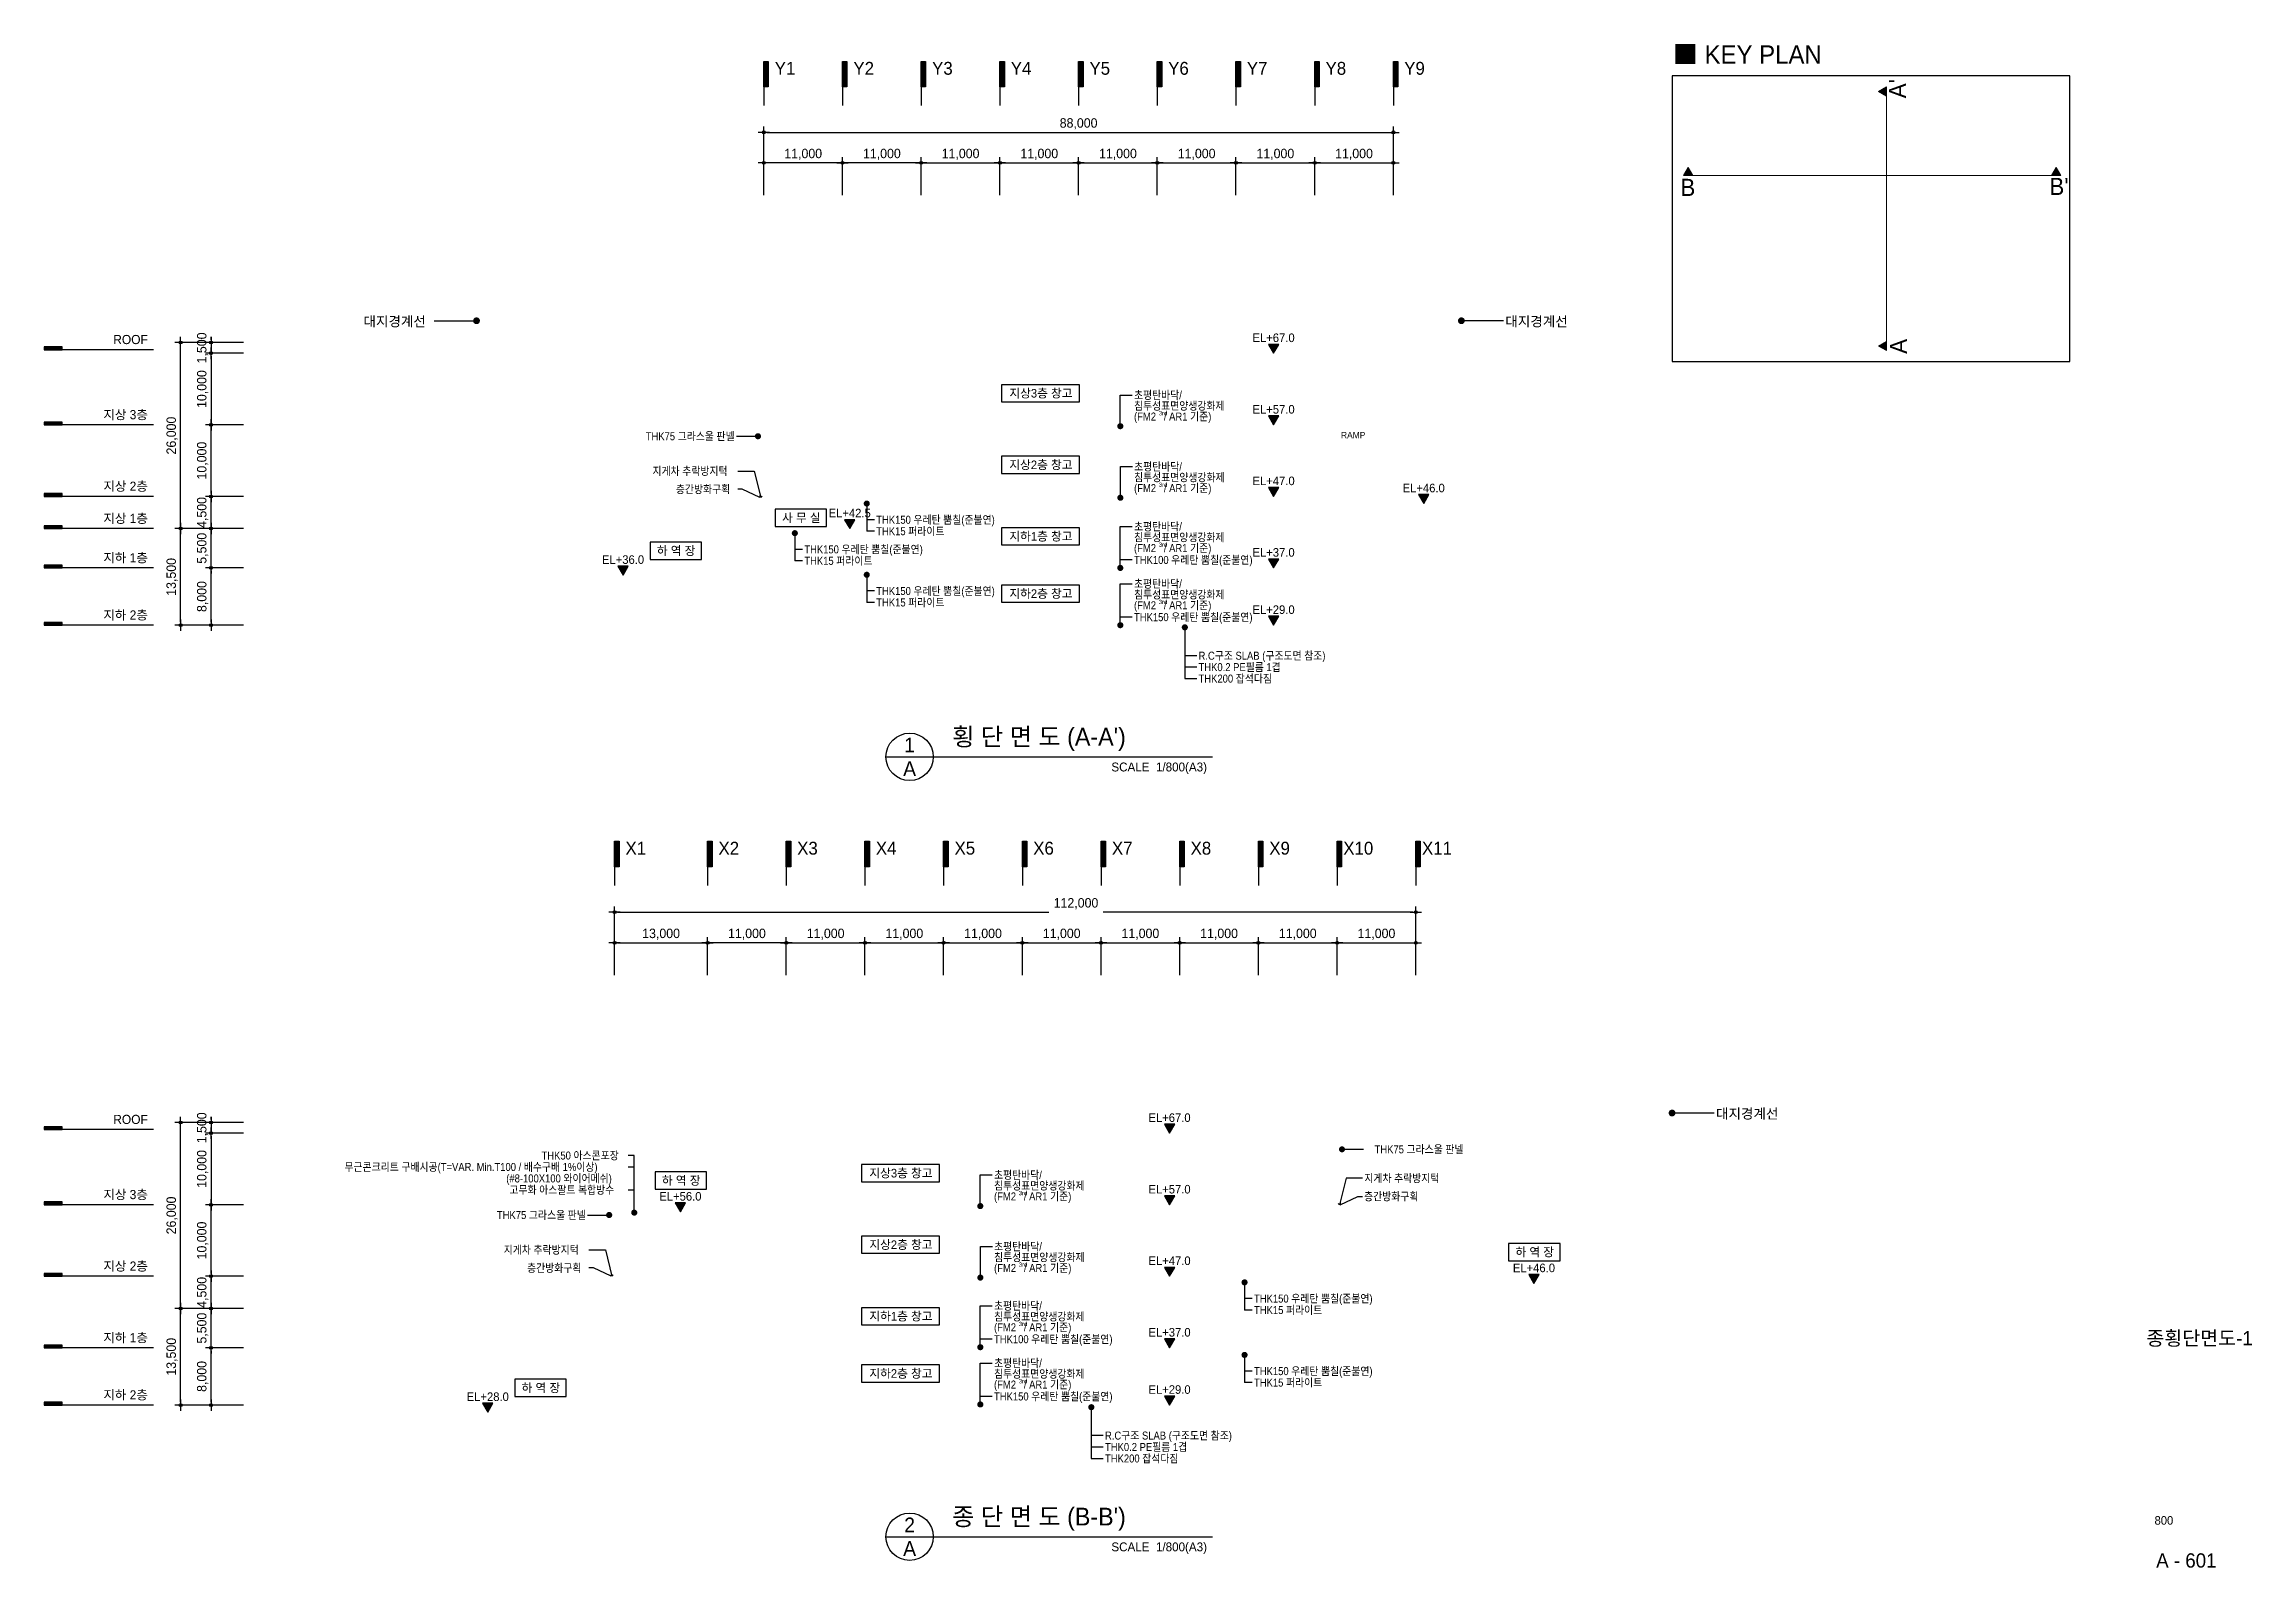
# Model space of a CAD drawing. Header units: millimetres. Extents: x -45200867 to -44892253, y -28041593 to -27828636.
import ezdxf
from ezdxf.enums import TextEntityAlignment as Align

# ---------------------------------------------------------------- set-up
doc = ezdxf.new("R2010")
doc.units = ezdxf.units.MM
for name, color, linetype in [('$ZCDB_AUDIT_GENERATED_600D14', 7, 'Continuous'), ('$ZCDB_AUDIT_GENERATED_600D15', 7, 'Continuous'), ('$ZCDB_AUDIT_GENERATED_600D17', 3, 'Continuous'), ('$ZCDB_AUDIT_GENERATED_600D18', 7, 'Continuous'), ('4A.TEC FORM-TEXT', 3, 'Continuous'), ('4A.TEC KEY', 4, 'Continuous'), ('4A.TEC TEXT', 7, 'Continuous'), ('4A.TEC TEXT 2', 3, 'Continuous'), ('4A.TEC 심볼', 7, 'Continuous'), ('TEXT', 3, 'Continuous'), ('㈜SE&C DIM', 7, 'Continuous'), ('㈜SE&C TEXT 1', 3, 'Continuous'), ('㈜SE&C 벽체 3', 4, 'Continuous'), ('㈜SE&C 심볼', 7, 'Continuous')]:
    doc.layers.add(name, color=color, linetype=linetype)
doc.styles.add('KSHP', font='')
doc.styles.add('나눔고딕', font='')
doc.styles.add('돋움', font='')
doc.styles.add('돋음체', font='')
doc.styles.add('울릉도L', font='')
doc.styles.get('KSHP').set_extended_font_data('Gulim')
doc.styles.get('나눔고딕').set_extended_font_data('Dotum')
doc.styles.get('돋움').set_extended_font_data('Dotum')
doc.styles.get('돋음체').set_extended_font_data('Dotum')
doc.styles.get('울릉도L').set_extended_font_data('Dotum')
doc.dimstyles.new('DIM_400(외부치수)', dxfattribs={"dimscale": 1200, "dimtxt": 3.3, "dimasz": 1, "dimexe": 2, "dimexo": 2, "dimgap": 1, "dimtad": 1, "dimdec": 0, "dimdsep": 46, "dimlunit": 6, "dimtxsty": '울릉도L', "dimblk1": 'DIMDOT', "dimblk2": 'DIMDOT', "dimsah": 1, "dimcen": 2.5, "dimdle": 1.5, "dimclrd": 8, "dimclre": 8, "dimclrt": 3, "dimadec": 0, "dimazin": 0, "dimtfac": 1, "dimtdec": 0, "dimtix": 1, "dimtmove": 2, "dimatfit": 3, "dimldrblk": 'DIMDOT', "dimfxl": 1, "dimtvp": 1, "dimtolj": 1, "dimtzin": 0, "dimarcsym": 0})
doc.dimstyles.new('DIM_600(외부치수)', dxfattribs={"dimscale": 400, "dimtxt": 3.3, "dimasz": 1, "dimexe": 2, "dimexo": 2, "dimgap": 1, "dimtad": 1, "dimdec": 0, "dimdsep": 46, "dimlunit": 6, "dimtxsty": '나눔고딕', "dimblk1": 'DIMDOT', "dimblk2": 'DIMDOT', "dimsah": 1, "dimcen": 2.5, "dimdle": 1.5, "dimclrd": 8, "dimclre": 8, "dimclrt": 3, "dimadec": 0, "dimazin": 0, "dimtfac": 1, "dimtdec": 0, "dimtix": 1, "dimtmove": 2, "dimatfit": 3, "dimldrblk": 'DIMDOT', "dimfxl": 1, "dimtvp": 1, "dimtolj": 1, "dimtzin": 0, "dimarcsym": 0})

msp = doc.modelspace()

# ---------------------------------------------------------------- texts
at = {"layer": '$ZCDB_AUDIT_GENERATED_600D14', "style": '돋움'}
for p in [(-45156225.93, -27867386.17), (-44996601.26, -27867386.17), (-44967152.87, -27978116.79)]:
    msp.add_text('대지경계선', height=1388.889, dxfattribs=at).set_placement(p, align=Align.MIDDLE_LEFT)
at = {"layer": '$ZCDB_AUDIT_GENERATED_600D17', "style": '돋움'}
for s, p in [('Y1', (-45097299.89, -27832911.98, -208125)), ('Y2', (-45086299.89, -27832911.98)), ('Y3', (-45075299.89, -27832911.98)), ('Y4', (-45064299.89, -27832911.98)), ('Y5', (-45053299.89, -27832911.98)), ('Y6', (-45042299.89, -27832911.98)), ('Y7', (-45031299.89, -27832911.98)), ('Y8', (-45020299.89, -27832911.98)), ('Y9', (-45009299.89, -27832911.98)), ('X1', (-45118163.01, -27941911.98, -416250)), ('X2', (-45105163.01, -27941911.98)), ('X3', (-45094163.01, -27941911.98)), ('X4', (-45083163.01, -27941911.98)), ('X5', (-45072163.01, -27941911.98)), ('X6', (-45061163.01, -27941911.98, 208125)), ('X7', (-45050163.01, -27941911.98, 208125)), ('X8', (-45039163.01, -27941911.98, 208125)), ('X9', (-45028163.01, -27941911.98, 208125)), ('X10', (-45017163.01, -27941911.98, 208125)), ('X11', (-45006163.01, -27941911.98, 208125))]:
    msp.add_text(s, height=1800, dxfattribs=at).set_placement(p, align=Align.CENTER)
at = {"layer": '4A.TEC FORM-TEXT', "style": '돋움'}
msp.add_text('A - 601', height=2000, dxfattribs=at).set_placement((-44901410.2, -28041564.23), align=Align.CENTER)
at = {"layer": '4A.TEC KEY', "color": 1, "lineweight": 0, "ltscale": 15, "style": 'KSHP'}
for s, p in [("A'", (-44940596.6, -27834857.53, 6902)), ('A', (-44940458.86, -27870874.98, 6902))]:
    msp.add_text(s, height=2400, rotation=90, dxfattribs=at).set_placement(p, align=Align.CENTER)
for s, p in [('B', (-44971096.75, -27849857.26)), ("B'", (-44919216.75, -27849719.52))]:
    msp.add_text(s, height=2400, dxfattribs=at).set_placement(p, align=Align.CENTER)
at = {"layer": '4A.TEC TEXT', "color": 3, "style": '돋음체'}
for s, height, p in [('지상3층 창고', 1200, (-45061529.73, -27877429.9, 263125)), ('RAMP', 900, (-45017881.07, -27883273.25)), ('지상2층 창고', 1200, (-45061529.73, -27887429.9, 159062.5)), ('사 무 실', 1200, (-45095017.21, -27894841.75, 41250)), ('지하1층 창고', 1200, (-45061529.73, -27897429.9, 55000)), ('하 역 장', 1200, (-45112520.48, -27899443.61, 41250)), ('지하2층 창고', 1200, (-45061529.73, -27905429.9, 55000)), ('하 역 장', 1200, (-45111813.05, -27987462.66, 41250)), ('지상3층 창고', 1200, (-45081099.89, -27986429.9, 263125)), ('지상2층 창고', 1200, (-45081099.89, -27996429.9, 159062.5)), ('하 역 장', 1200, (-44992497.16, -27997462.66, 41250)), ('지하1층 창고', 1200, (-45081099.89, -28006429.9, 55000)), ('하 역 장', 1200, (-45131430.31, -28016440.99, 41250)), ('지하2층 창고', 1200, (-45081099.89, -28014429.9, 55000))]:
    msp.add_text(s, height=height, dxfattribs=at).set_placement(p, align=Align.MIDDLE_CENTER)
at = {"layer": '4A.TEC TEXT', "style": '돋움', "width": 0.9}
for p in [(-45104346.97, -27883433.11, 34510), (-45002460.4, -27983100.46), (-45125146.03, -27992282.37, 34510)]:
    msp.add_text('THK75 그라스울 판넬', height=1120, dxfattribs=at).set_placement(p, align=Align.MIDDLE_RIGHT)
for s, p in [('지게차 추락방지턱', (-45115823.85, -27888295.85)), ('층간방화구획', (-45112555.03, -27890832.93)), ('THK150 우레탄 뿜칠(준불연)', (-45084547.13, -27895108.61, 53333.33)), ('THK150 우레탄 뿜칠(준불연)', (-45094606.21, -27899247.53)), ('THK15 퍼라이트', (-45084547.13, -27896708.61, 53333.33)), ('THK15 퍼라이트', (-45094606.21, -27900847.53)), ('THK100 우레탄 뿜칠(준불연)', (-45048514.97, -27900722.93, -104062.5)), ('THK150 우레탄 뿜칠(준불연)', (-45084547.13, -27905064.23, 53333.33)), ('THK15 퍼라이트', (-45084547.13, -27906664.23, 53333.33)), ('THK150 우레탄 뿜칠(준불연)', (-45048514.97, -27908722.93, -104062.5)), ('R.C구조 SLAB (구조도면 참조)', (-45039495.58, -27914107.42, -104062.5)), ('THK0.2 PE필름 1겹', (-45039495.58, -27915707.42, -104062.5)), ('THK200 잡석다짐', (-45039495.58, -27917307.42, -104062.5)), ('무근콘크리트 구배시공(T=VAR. Min.T100 / 배수구배 1%이상)', (-45158879.27, -27985565.27)), ('THK50 아스콘포장', (-45131336.39, -27983965.27)), ('(#8-100X100 와이어메쉬)', (-45136268.34, -27987165.27)), ('고무화 아스팔트 복합방수', (-45135826.57, -27988765.27)), ('지게차 추락방지턱', (-45016315.19, -27987145.11)), ('층간방화구획', (-45016348.52, -27989682.19)), ('지게차 추락방지턱', (-45136622.91, -27997145.11)), ('층간방화구획', (-45133354.09, -27999682.19)), ('THK150 우레탄 뿜칠(준불연)', (-45031738.1, -28003961.81, 53333.33)), ('THK15 퍼라이트', (-45031738.1, -28005561.81, 53333.33)), ('THK100 우레탄 뿜칠(준불연)', (-45068085.12, -28009637.37, -70991.38)), ('THK150 우레탄 뿜칠(준불연)', (-45031738.1, -28014100.24, 53333.33)), ('THK15 퍼라이트', (-45031738.1, -28015700.24, 53333.33)), ('THK150 우레탄 뿜칠(준불연)', (-45068085.12, -28017637.37, -70991.38)), ('THK0.2 PE필름 1겹', (-45052569.28, -28024707.42, -104062.5)), ('R.C구조 SLAB (구조도면 참조)', (-45052569.28, -28023107.42, -104062.5)), ('THK200 잡석다짐', (-45052569.28, -28026307.42, -104062.5))]:
    msp.add_text(s, height=1120, dxfattribs=at).set_placement(p, align=Align.MIDDLE_LEFT)
at = {"layer": '4A.TEC TEXT 2', "color": 3, "style": '나눔고딕'}
for s, p in [('1', (-45079884.47, -27926587.68)), ('A', (-45079884.47, -27929899.68)), ('2', (-45079884.47, -28035587.68)), ('A', (-45079884.47, -28038899.68))]:
    msp.add_text(s, height=2070, dxfattribs=at).set_placement(p, align=Align.MIDDLE)
for s, p in [("횡 단 면 도 (A-A')", (-45073941.34, -27927415.68)), ("종 단 면 도 (B-B')", (-45073941.34, -28036415.68))]:
    msp.add_text(s, height=2484, dxfattribs=at).set_placement(p, align=Align.BOTTOM_LEFT)
for p in [(-45038312.95, -27930656.79), (-45038312.95, -28039656.79)]:
    msp.add_text('SCALE  1/800(A3)', height=1242, dxfattribs=at).set_placement(p, align=Align.BOTTOM_RIGHT)
at = {"layer": '4A.TEC TEXT 2', "style": '나눔고딕'}
for s, height, p in [('종횡단면도-1', 2000, (-44899563.11, -28010495.72)), ('800', 1200, (-44904546.08, -28035564.32))]:
    msp.add_text(s, height=height, dxfattribs=at).set_placement(p, align=Align.CENTER)
at = {"layer": 'TEXT', "style": '돋움'}
msp.add_text('■ KEY PLAN', height=2560, dxfattribs=at).set_placement((-44973179.54, -27831359.78))
at = {"layer": '㈜SE&C TEXT 1', "style": '돋움'}
for s, p in [('ROOF', (-45186374.12, -27870558.5, 212974.15)), ('지상 3층', (-45186374.12, -27881058.5, 212974.15)), ('지상 2층', (-45186374.12, -27891058.5, 212974.15)), ('지상 1층', (-45186374.12, -27895558.5, 212974.15)), ('지하 1층', (-45186374.12, -27901058.5, 212974.15)), ('지하 2층', (-45186374.12, -27909058.5, 212974.15)), ('ROOF', (-45186374.12, -27979558.5, 212974.15)), ('지상 3층', (-45186374.12, -27990058.5, 212974.15)), ('지상 2층', (-45186374.12, -28000058.5, 212974.15)), ('지하 1층', (-45186374.12, -28010058.5, 212974.15)), ('지하 2층', (-45186374.12, -28018058.5, 212974.15))]:
    msp.add_text(s, height=1280, dxfattribs=at).set_placement(p, align=Align.RIGHT)
for s, p in [('EL+67.0', (-45029004.46, -27870271.45, 104062.5)), ('EL+57.0', (-45029004.46, -27880271.45, 208125)), ('EL+47.0', (-45029004.46, -27890271.45, 104062.5)), ('EL+46.0', (-45008018.72, -27891271.45, 104062.5)), ('EL+42.5', (-45088260.02, -27894774.07)), ('EL+36.0', (-45119943.96, -27901274.07)), ('EL+37.0', (-45029004.46, -27900271.45)), ('EL+29.0', (-45029004.46, -27908271.45)), ('EL+67.0', (-45043548.36, -27979271.45, 104062.5)), ('EL+57.0', (-45043548.36, -27989271.45, 208125)), ('EL+56.0', (-45111924.61, -27990271.45)), ('EL+47.0', (-45043548.36, -27999271.45, 104062.5)), ('EL+46.0', (-44992608.73, -28000271.45)), ('EL+37.0', (-45043548.36, -28009271.45)), ('EL+28.0', (-45138853.79, -28018271.45)), ('EL+29.0', (-45043548.36, -28017271.45))]:
    msp.add_text(s, height=1199.489, dxfattribs=at).set_placement(p, align=Align.CENTER)

# ---------------------------------------------------------------- blocks, each defined once
blk = doc.blocks.new('DIMDOT')
at = {"color": 0}
blk.add_line((-2, 0), (2, 0), dxfattribs=at)
for radius in [0.5, 0.25]:
    blk.add_circle((0, 0), radius, dxfattribs=at)
blk = doc.blocks.new('*D7')
at = {"layer": '$ZCDB_AUDIT_GENERATED_600D18', "color": 8, "lineweight": -2, "transparency": 16777216}
for p, q in [((-45097125, -27958760), (-45097125, -27953426)), ((-45096725, -27954226), (-45086525, -27954226)), ((-45086125, -27958760), (-45086125, -27953426))]:
    blk.add_line(p, q, dxfattribs=at)
at = {"layer": 'Defpoints', "color": 0, "transparency": 16777216}
for p in [(-45086125, -27954226), (-45097125, -27959560), (-45086125, -27959560)]:
    blk.add_point(p, dxfattribs=at)
at = {"layer": '$ZCDB_AUDIT_GENERATED_600D18', "color": 8, "lineweight": -2, "transparency": 16777216, "xscale": 400, "yscale": 400, "zscale": 400, "rotation": 180}
blk.add_blockref('DIMDOT', (-45097125, -27954226), dxfattribs=at)
at = {"layer": '$ZCDB_AUDIT_GENERATED_600D18', "color": 8, "lineweight": -2, "transparency": 16777216, "xscale": 400, "yscale": 400, "zscale": 400}
blk.add_blockref('DIMDOT', (-45086125, -27954226), dxfattribs=at)
at = {"layer": '$ZCDB_AUDIT_GENERATED_600D18', "color": 3, "transparency": 16777216, "insert": (-45091625, -27953038), "char_height": 1320, "attachment_point": 5, "style": '나눔고딕'}
blk.add_mtext('\\A1;11,000', dxfattribs=at)
blk = doc.blocks.new('*D8')
at = {"layer": '$ZCDB_AUDIT_GENERATED_600D18', "color": 8, "lineweight": -2, "transparency": 16777216}
for p, q in [((-45086125, -27958760), (-45086125, -27953426)), ((-45085725, -27954226), (-45075525, -27954226)), ((-45075125, -27958760), (-45075125, -27953426))]:
    blk.add_line(p, q, dxfattribs=at)
at = {"layer": 'Defpoints', "color": 0, "transparency": 16777216}
for p in [(-45075125, -27954226), (-45086125, -27959560), (-45075125, -27959560)]:
    blk.add_point(p, dxfattribs=at)
at = {"layer": '$ZCDB_AUDIT_GENERATED_600D18', "color": 8, "lineweight": -2, "transparency": 16777216, "xscale": 400, "yscale": 400, "zscale": 400, "rotation": 180}
blk.add_blockref('DIMDOT', (-45086125, -27954226), dxfattribs=at)
at = {"layer": '$ZCDB_AUDIT_GENERATED_600D18', "color": 8, "lineweight": -2, "transparency": 16777216, "xscale": 400, "yscale": 400, "zscale": 400}
blk.add_blockref('DIMDOT', (-45075125, -27954226), dxfattribs=at)
at = {"layer": '$ZCDB_AUDIT_GENERATED_600D18', "color": 3, "transparency": 16777216, "insert": (-45080625, -27953038), "char_height": 1320, "attachment_point": 5, "style": '나눔고딕'}
blk.add_mtext('\\A1;11,000', dxfattribs=at)
blk = doc.blocks.new('*D9')
at = {"layer": '$ZCDB_AUDIT_GENERATED_600D18', "color": 8, "lineweight": -2, "transparency": 16777216}
for p, q in [((-45075125, -27958760), (-45075125, -27953426)), ((-45074725, -27954226), (-45064525, -27954226)), ((-45064125, -27958760), (-45064125, -27953426))]:
    blk.add_line(p, q, dxfattribs=at)
at = {"layer": 'Defpoints', "color": 0, "transparency": 16777216}
for p in [(-45064125, -27954226), (-45075125, -27959560), (-45064125, -27959560)]:
    blk.add_point(p, dxfattribs=at)
at = {"layer": '$ZCDB_AUDIT_GENERATED_600D18', "color": 8, "lineweight": -2, "transparency": 16777216, "xscale": 400, "yscale": 400, "zscale": 400, "rotation": 180}
blk.add_blockref('DIMDOT', (-45075125, -27954226), dxfattribs=at)
at = {"layer": '$ZCDB_AUDIT_GENERATED_600D18', "color": 8, "lineweight": -2, "transparency": 16777216, "xscale": 400, "yscale": 400, "zscale": 400}
blk.add_blockref('DIMDOT', (-45064125, -27954226), dxfattribs=at)
at = {"layer": '$ZCDB_AUDIT_GENERATED_600D18', "color": 3, "transparency": 16777216, "insert": (-45069625, -27953038), "char_height": 1320, "attachment_point": 5, "style": '나눔고딕'}
blk.add_mtext('\\A1;11,000', dxfattribs=at)
blk = doc.blocks.new('*D10')
at = {"layer": '$ZCDB_AUDIT_GENERATED_600D18', "color": 8, "lineweight": -2, "transparency": 16777216}
for p, q in [((-45064125, -27958760), (-45064125, -27953426)), ((-45063725, -27954226), (-45053525, -27954226)), ((-45053125, -27958760), (-45053125, -27953426))]:
    blk.add_line(p, q, dxfattribs=at)
at = {"layer": 'Defpoints', "color": 0, "transparency": 16777216}
for p in [(-45053125, -27954226), (-45064125, -27959560), (-45053125, -27959560)]:
    blk.add_point(p, dxfattribs=at)
at = {"layer": '$ZCDB_AUDIT_GENERATED_600D18', "color": 8, "lineweight": -2, "transparency": 16777216, "xscale": 400, "yscale": 400, "zscale": 400, "rotation": 180}
blk.add_blockref('DIMDOT', (-45064125, -27954226), dxfattribs=at)
at = {"layer": '$ZCDB_AUDIT_GENERATED_600D18', "color": 8, "lineweight": -2, "transparency": 16777216, "xscale": 400, "yscale": 400, "zscale": 400}
blk.add_blockref('DIMDOT', (-45053125, -27954226), dxfattribs=at)
at = {"layer": '$ZCDB_AUDIT_GENERATED_600D18', "color": 3, "transparency": 16777216, "insert": (-45058625, -27953038), "char_height": 1320, "attachment_point": 5, "style": '나눔고딕'}
blk.add_mtext('\\A1;11,000', dxfattribs=at)
blk = doc.blocks.new('*D11')
at = {"layer": '$ZCDB_AUDIT_GENERATED_600D18', "color": 8, "lineweight": -2, "transparency": 16777216}
for p, q in [((-45053125, -27958760), (-45053125, -27953426)), ((-45052725, -27954226), (-45042525, -27954226)), ((-45042125, -27958760), (-45042125, -27953426))]:
    blk.add_line(p, q, dxfattribs=at)
at = {"layer": 'Defpoints', "color": 0, "transparency": 16777216}
for p in [(-45042125, -27954226), (-45053125, -27959560), (-45042125, -27959560)]:
    blk.add_point(p, dxfattribs=at)
at = {"layer": '$ZCDB_AUDIT_GENERATED_600D18', "color": 8, "lineweight": -2, "transparency": 16777216, "xscale": 400, "yscale": 400, "zscale": 400, "rotation": 180}
blk.add_blockref('DIMDOT', (-45053125, -27954226), dxfattribs=at)
at = {"layer": '$ZCDB_AUDIT_GENERATED_600D18', "color": 8, "lineweight": -2, "transparency": 16777216, "xscale": 400, "yscale": 400, "zscale": 400}
blk.add_blockref('DIMDOT', (-45042125, -27954226), dxfattribs=at)
at = {"layer": '$ZCDB_AUDIT_GENERATED_600D18', "color": 3, "transparency": 16777216, "insert": (-45047625, -27953038), "char_height": 1320, "attachment_point": 5, "style": '나눔고딕'}
blk.add_mtext('\\A1;11,000', dxfattribs=at)
blk = doc.blocks.new('*D12')
at = {"layer": '$ZCDB_AUDIT_GENERATED_600D18', "color": 8, "lineweight": -2, "transparency": 16777216}
for p, q in [((-45042125, -27958760), (-45042125, -27953426)), ((-45041725, -27954226), (-45031525, -27954226)), ((-45031125, -27958760), (-45031125, -27953426))]:
    blk.add_line(p, q, dxfattribs=at)
at = {"layer": 'Defpoints', "color": 0, "transparency": 16777216}
for p in [(-45031125, -27954226), (-45042125, -27959560), (-45031125, -27959560)]:
    blk.add_point(p, dxfattribs=at)
at = {"layer": '$ZCDB_AUDIT_GENERATED_600D18', "color": 8, "lineweight": -2, "transparency": 16777216, "xscale": 400, "yscale": 400, "zscale": 400, "rotation": 180}
blk.add_blockref('DIMDOT', (-45042125, -27954226), dxfattribs=at)
at = {"layer": '$ZCDB_AUDIT_GENERATED_600D18', "color": 8, "lineweight": -2, "transparency": 16777216, "xscale": 400, "yscale": 400, "zscale": 400}
blk.add_blockref('DIMDOT', (-45031125, -27954226), dxfattribs=at)
at = {"layer": '$ZCDB_AUDIT_GENERATED_600D18', "color": 3, "transparency": 16777216, "insert": (-45036625, -27953038), "char_height": 1320, "attachment_point": 5, "style": '나눔고딕'}
blk.add_mtext('\\A1;11,000', dxfattribs=at)
blk = doc.blocks.new('*D13')
at = {"layer": '$ZCDB_AUDIT_GENERATED_600D18', "color": 8, "lineweight": -2, "transparency": 16777216}
for p, q in [((-45020125, -27958760), (-45020125, -27953426)), ((-45019725, -27954226), (-45009525, -27954226)), ((-45009125, -27958760), (-45009125, -27953426))]:
    blk.add_line(p, q, dxfattribs=at)
at = {"layer": 'Defpoints', "color": 0, "transparency": 16777216}
for p in [(-45009125, -27954226), (-45020125, -27959560), (-45009125, -27959560)]:
    blk.add_point(p, dxfattribs=at)
at = {"layer": '$ZCDB_AUDIT_GENERATED_600D18', "color": 8, "lineweight": -2, "transparency": 16777216, "xscale": 400, "yscale": 400, "zscale": 400, "rotation": 180}
blk.add_blockref('DIMDOT', (-45020125, -27954226), dxfattribs=at)
at = {"layer": '$ZCDB_AUDIT_GENERATED_600D18', "color": 8, "lineweight": -2, "transparency": 16777216, "xscale": 400, "yscale": 400, "zscale": 400}
blk.add_blockref('DIMDOT', (-45009125, -27954226), dxfattribs=at)
at = {"layer": '$ZCDB_AUDIT_GENERATED_600D18', "color": 3, "transparency": 16777216, "insert": (-45014625, -27953038), "char_height": 1320, "attachment_point": 5, "style": '나눔고딕'}
blk.add_mtext('\\A1;11,000', dxfattribs=at)
blk = doc.blocks.new('*D14')
at = {"layer": '$ZCDB_AUDIT_GENERATED_600D18', "color": 8, "lineweight": -2, "transparency": 16777216}
for p, q in [((-45108125, -27958760), (-45108125, -27953426)), ((-45097525, -27954226), (-45107725, -27954226)), ((-45097125, -27958760), (-45097125, -27953426))]:
    blk.add_line(p, q, dxfattribs=at)
at = {"layer": 'Defpoints', "color": 0, "transparency": 16777216}
for p in [(-45108125, -27954226), (-45108125, -27959560), (-45097125, -27959560)]:
    blk.add_point(p, dxfattribs=at)
at = {"layer": '$ZCDB_AUDIT_GENERATED_600D18', "color": 8, "lineweight": -2, "transparency": 16777216, "xscale": 400, "yscale": 400, "zscale": 400, "rotation": 180}
blk.add_blockref('DIMDOT', (-45108125, -27954226), dxfattribs=at)
at = {"layer": '$ZCDB_AUDIT_GENERATED_600D18', "color": 8, "lineweight": -2, "transparency": 16777216, "xscale": 400, "yscale": 400, "zscale": 400}
blk.add_blockref('DIMDOT', (-45097125, -27954226), dxfattribs=at)
at = {"layer": '$ZCDB_AUDIT_GENERATED_600D18', "color": 3, "transparency": 16777216, "insert": (-45102625, -27953038), "char_height": 1320, "attachment_point": 5, "style": '나눔고딕'}
blk.add_mtext('\\A1;11,000', dxfattribs=at)
blk = doc.blocks.new('a7w')
at = {"layer": '4A.TEC TEXT', "style": '돋움', "width": 0.9}
for s, p in [('초평탄바닥/', (-45043011, -27907883, 249278)), ('(FM2   / AR1 기준)', (-45043011, -27910883, 249278)), ('침투성표면양생강화제', (-45043011, -27909383, 249278))]:
    blk.add_text(s, height=1120, dxfattribs=at).set_placement(p, align=Align.MIDDLE_LEFT)
at = {"layer": '4A.TEC TEXT', "style": '돋움'}
blk.add_text('3rd', height=600, dxfattribs=at).set_placement((-45039550, -27910413, 249278), align=Align.MIDDLE_LEFT)
blk = doc.blocks.new('*D16')
at = {"layer": 'Defpoints', "color": 0, "transparency": 16777216}
for p in [(-45181797, -27870342), (-45172197, -27870342), (-45172197, -27896342)]:
    blk.add_point(p, dxfattribs=at)
at = {"layer": '㈜SE&C DIM', "color": 8, "lineweight": -2, "ltscale": 10, "transparency": 16777216}
for p, q in [((-45172997, -27870342), (-45182597, -27870342)), ((-45181797, -27895942), (-45181797, -27870742)), ((-45172997, -27896342), (-45182597, -27896342))]:
    blk.add_line(p, q, dxfattribs=at)
at = {"layer": '㈜SE&C DIM', "color": 8, "lineweight": -2, "transparency": 16777216, "xscale": 400, "yscale": 400, "zscale": 400}
for p, rotation in [((-45181797, -27870342), 90), ((-45181797, -27896342), 270)]:
    blk.add_blockref('DIMDOT', p, dxfattribs=dict(at, rotation=rotation))
at = {"layer": '㈜SE&C DIM', "color": 3, "transparency": 16777216, "insert": (-45182985, -27883342), "char_height": 1320, "attachment_point": 5, "rotation": 90, "style": '돋움'}
blk.add_mtext('\\A1;26,000', dxfattribs=at)
blk = doc.blocks.new('*D17')
at = {"layer": 'Defpoints', "color": 0, "transparency": 16777216}
for p in [(-45177531, -27891842), (-45172197, -27891842), (-45172197, -27896342)]:
    blk.add_point(p, dxfattribs=at)
at = {"layer": '㈜SE&C DIM', "color": 8, "lineweight": -2, "ltscale": 10, "transparency": 16777216}
for p, q in [((-45172997, -27891842), (-45178331, -27891842)), ((-45177531, -27891442), (-45177531, -27891042)), ((-45177531, -27896342), (-45177531, -27891842)), ((-45172997, -27896342), (-45178331, -27896342)), ((-45177531, -27896742), (-45177531, -27897142))]:
    blk.add_line(p, q, dxfattribs=at)
at = {"layer": '㈜SE&C DIM', "color": 8, "lineweight": -2, "transparency": 16777216, "xscale": 400, "yscale": 400, "zscale": 400}
for p, rotation in [((-45177531, -27891842), 270), ((-45177531, -27896342), 90)]:
    blk.add_blockref('DIMDOT', p, dxfattribs=dict(at, rotation=rotation))
at = {"layer": '㈜SE&C DIM', "color": 3, "transparency": 16777216, "insert": (-45178719, -27894092), "char_height": 1320, "attachment_point": 5, "rotation": 90, "style": '돋움'}
blk.add_mtext('\\A1;4,500', dxfattribs=at)
blk = doc.blocks.new('*D18')
at = {"layer": 'Defpoints', "color": 0, "transparency": 16777216}
for p in [(-45172197, -27871842), (-45177531, -27881842), (-45172197, -27881842)]:
    blk.add_point(p, dxfattribs=at)
at = {"layer": '㈜SE&C DIM', "color": 8, "lineweight": -2, "ltscale": 10, "transparency": 16777216}
for p, q in [((-45172997, -27871842), (-45178331, -27871842)), ((-45177531, -27872242), (-45177531, -27881442)), ((-45172997, -27881842), (-45178331, -27881842))]:
    blk.add_line(p, q, dxfattribs=at)
at = {"layer": '㈜SE&C DIM', "color": 8, "lineweight": -2, "transparency": 16777216, "xscale": 400, "yscale": 400, "zscale": 400}
for p, rotation in [((-45177531, -27871842), 90), ((-45177531, -27881842), 270)]:
    blk.add_blockref('DIMDOT', p, dxfattribs=dict(at, rotation=rotation))
at = {"layer": '㈜SE&C DIM', "color": 3, "transparency": 16777216, "insert": (-45178719, -27876842), "char_height": 1320, "attachment_point": 5, "rotation": 90, "style": '돋움'}
blk.add_mtext('\\A1;10,000', dxfattribs=at)
blk = doc.blocks.new('*D19')
at = {"layer": 'Defpoints', "color": 0, "transparency": 16777216}
for p in [(-45177531, -27896342), (-45172197, -27896342), (-45172197, -27901842)]:
    blk.add_point(p, dxfattribs=at)
at = {"layer": '㈜SE&C DIM', "color": 8, "lineweight": -2, "ltscale": 10, "transparency": 16777216}
for p, q in [((-45177531, -27895942), (-45177531, -27895542)), ((-45172997, -27896342), (-45178331, -27896342)), ((-45177531, -27901842), (-45177531, -27896342)), ((-45172997, -27901842), (-45178331, -27901842)), ((-45177531, -27902242), (-45177531, -27902642))]:
    blk.add_line(p, q, dxfattribs=at)
at = {"layer": '㈜SE&C DIM', "color": 8, "lineweight": -2, "transparency": 16777216, "xscale": 400, "yscale": 400, "zscale": 400}
for p, rotation in [((-45177531, -27896342), 270), ((-45177531, -27901842), 90)]:
    blk.add_blockref('DIMDOT', p, dxfattribs=dict(at, rotation=rotation))
at = {"layer": '㈜SE&C DIM', "color": 3, "transparency": 16777216, "insert": (-45178719, -27899092), "char_height": 1320, "attachment_point": 5, "rotation": 90, "style": '돋움'}
blk.add_mtext('\\A1;5,500', dxfattribs=at)
blk = doc.blocks.new('*D20')
at = {"layer": 'Defpoints', "color": 0, "transparency": 16777216}
for p in [(-45181797, -27896342), (-45172197, -27896342), (-45172197, -27909842)]:
    blk.add_point(p, dxfattribs=at)
at = {"layer": '㈜SE&C DIM', "color": 8, "lineweight": -2, "ltscale": 10, "transparency": 16777216}
for p, q in [((-45172997, -27896342), (-45182597, -27896342)), ((-45181797, -27909442), (-45181797, -27896742)), ((-45172997, -27909842), (-45182597, -27909842))]:
    blk.add_line(p, q, dxfattribs=at)
at = {"layer": '㈜SE&C DIM', "color": 8, "lineweight": -2, "transparency": 16777216, "xscale": 400, "yscale": 400, "zscale": 400}
for p, rotation in [((-45181797, -27896342), 90), ((-45181797, -27909842), 270)]:
    blk.add_blockref('DIMDOT', p, dxfattribs=dict(at, rotation=rotation))
at = {"layer": '㈜SE&C DIM', "color": 3, "transparency": 16777216, "insert": (-45182985, -27903092), "char_height": 1320, "attachment_point": 5, "rotation": 90, "style": '돋움'}
blk.add_mtext('\\A1;13,500', dxfattribs=at)
blk = doc.blocks.new('*D21')
at = {"layer": 'Defpoints', "color": 0, "transparency": 16777216}
for p in [(-45177531, -27881842), (-45172197, -27881842), (-45172197, -27891842)]:
    blk.add_point(p, dxfattribs=at)
at = {"layer": '㈜SE&C DIM', "color": 8, "lineweight": -2, "ltscale": 10, "transparency": 16777216}
for p, q in [((-45172997, -27881842), (-45178331, -27881842)), ((-45177531, -27891442), (-45177531, -27882242)), ((-45172997, -27891842), (-45178331, -27891842))]:
    blk.add_line(p, q, dxfattribs=at)
at = {"layer": '㈜SE&C DIM', "color": 8, "lineweight": -2, "transparency": 16777216, "xscale": 400, "yscale": 400, "zscale": 400}
for p, rotation in [((-45177531, -27881842), 90), ((-45177531, -27891842), 270)]:
    blk.add_blockref('DIMDOT', p, dxfattribs=dict(at, rotation=rotation))
at = {"layer": '㈜SE&C DIM', "color": 3, "transparency": 16777216, "insert": (-45178719, -27886842), "char_height": 1320, "attachment_point": 5, "rotation": 90, "style": '돋움'}
blk.add_mtext('\\A1;10,000', dxfattribs=at)
blk = doc.blocks.new('*D23')
at = {"layer": '$ZCDB_AUDIT_GENERATED_600D18', "color": 8, "lineweight": -2, "transparency": 16777216}
for p, q in [((-45078261, -27849760), (-45078261, -27844426)), ((-45077861, -27845226), (-45067661, -27845226)), ((-45067261, -27849760), (-45067261, -27844426))]:
    blk.add_line(p, q, dxfattribs=at)
at = {"layer": 'Defpoints', "color": 0, "transparency": 16777216}
for p in [(-45067261, -27845226), (-45078261, -27850560), (-45067261, -27850560)]:
    blk.add_point(p, dxfattribs=at)
at = {"layer": '$ZCDB_AUDIT_GENERATED_600D18', "color": 8, "lineweight": -2, "transparency": 16777216, "xscale": 400, "yscale": 400, "zscale": 400, "rotation": 180}
blk.add_blockref('DIMDOT', (-45078261, -27845226), dxfattribs=at)
at = {"layer": '$ZCDB_AUDIT_GENERATED_600D18', "color": 8, "lineweight": -2, "transparency": 16777216, "xscale": 400, "yscale": 400, "zscale": 400}
blk.add_blockref('DIMDOT', (-45067261, -27845226), dxfattribs=at)
at = {"layer": '$ZCDB_AUDIT_GENERATED_600D18', "color": 3, "transparency": 16777216, "insert": (-45072761, -27844038), "char_height": 1320, "attachment_point": 5, "style": '나눔고딕'}
blk.add_mtext('\\A1;11,000', dxfattribs=at)
blk = doc.blocks.new('*D24')
at = {"layer": '$ZCDB_AUDIT_GENERATED_600D18', "color": 8, "lineweight": -2, "transparency": 16777216}
for p, q in [((-45067261, -27849760), (-45067261, -27844426)), ((-45066861, -27845226), (-45056661, -27845226)), ((-45056261, -27849760), (-45056261, -27844426))]:
    blk.add_line(p, q, dxfattribs=at)
at = {"layer": 'Defpoints', "color": 0, "transparency": 16777216}
for p in [(-45056261, -27845226), (-45067261, -27850560), (-45056261, -27850560)]:
    blk.add_point(p, dxfattribs=at)
at = {"layer": '$ZCDB_AUDIT_GENERATED_600D18', "color": 8, "lineweight": -2, "transparency": 16777216, "xscale": 400, "yscale": 400, "zscale": 400, "rotation": 180}
blk.add_blockref('DIMDOT', (-45067261, -27845226), dxfattribs=at)
at = {"layer": '$ZCDB_AUDIT_GENERATED_600D18', "color": 8, "lineweight": -2, "transparency": 16777216, "xscale": 400, "yscale": 400, "zscale": 400}
blk.add_blockref('DIMDOT', (-45056261, -27845226), dxfattribs=at)
at = {"layer": '$ZCDB_AUDIT_GENERATED_600D18', "color": 3, "transparency": 16777216, "insert": (-45061761, -27844038), "char_height": 1320, "attachment_point": 5, "style": '나눔고딕'}
blk.add_mtext('\\A1;11,000', dxfattribs=at)
blk = doc.blocks.new('*D25')
at = {"layer": '$ZCDB_AUDIT_GENERATED_600D18', "color": 8, "lineweight": -2, "transparency": 16777216}
for p, q in [((-45056261, -27849760), (-45056261, -27844426)), ((-45055861, -27845226), (-45045661, -27845226)), ((-45045261, -27849760), (-45045261, -27844426))]:
    blk.add_line(p, q, dxfattribs=at)
at = {"layer": 'Defpoints', "color": 0, "transparency": 16777216}
for p in [(-45045261, -27845226), (-45056261, -27850560), (-45045261, -27850560)]:
    blk.add_point(p, dxfattribs=at)
at = {"layer": '$ZCDB_AUDIT_GENERATED_600D18', "color": 8, "lineweight": -2, "transparency": 16777216, "xscale": 400, "yscale": 400, "zscale": 400, "rotation": 180}
blk.add_blockref('DIMDOT', (-45056261, -27845226), dxfattribs=at)
at = {"layer": '$ZCDB_AUDIT_GENERATED_600D18', "color": 8, "lineweight": -2, "transparency": 16777216, "xscale": 400, "yscale": 400, "zscale": 400}
blk.add_blockref('DIMDOT', (-45045261, -27845226), dxfattribs=at)
at = {"layer": '$ZCDB_AUDIT_GENERATED_600D18', "color": 3, "transparency": 16777216, "insert": (-45050761, -27844038), "char_height": 1320, "attachment_point": 5, "style": '나눔고딕'}
blk.add_mtext('\\A1;11,000', dxfattribs=at)
blk = doc.blocks.new('*D26')
at = {"layer": '$ZCDB_AUDIT_GENERATED_600D18', "color": 8, "lineweight": -2, "transparency": 16777216}
for p, q in [((-45045261, -27849760), (-45045261, -27844426)), ((-45044861, -27845226), (-45034661, -27845226)), ((-45034261, -27849760), (-45034261, -27844426))]:
    blk.add_line(p, q, dxfattribs=at)
at = {"layer": 'Defpoints', "color": 0, "transparency": 16777216}
for p in [(-45034261, -27845226), (-45045261, -27850560), (-45034261, -27850560)]:
    blk.add_point(p, dxfattribs=at)
at = {"layer": '$ZCDB_AUDIT_GENERATED_600D18', "color": 8, "lineweight": -2, "transparency": 16777216, "xscale": 400, "yscale": 400, "zscale": 400, "rotation": 180}
blk.add_blockref('DIMDOT', (-45045261, -27845226), dxfattribs=at)
at = {"layer": '$ZCDB_AUDIT_GENERATED_600D18', "color": 8, "lineweight": -2, "transparency": 16777216, "xscale": 400, "yscale": 400, "zscale": 400}
blk.add_blockref('DIMDOT', (-45034261, -27845226), dxfattribs=at)
at = {"layer": '$ZCDB_AUDIT_GENERATED_600D18', "color": 3, "transparency": 16777216, "insert": (-45039761, -27844038), "char_height": 1320, "attachment_point": 5, "style": '나눔고딕'}
blk.add_mtext('\\A1;11,000', dxfattribs=at)
blk = doc.blocks.new('*D27')
at = {"layer": '$ZCDB_AUDIT_GENERATED_600D18', "color": 8, "lineweight": -2, "transparency": 16777216}
for p, q in [((-45034261, -27849760), (-45034261, -27844426)), ((-45033861, -27845226), (-45023661, -27845226)), ((-45023261, -27849760), (-45023261, -27844426))]:
    blk.add_line(p, q, dxfattribs=at)
at = {"layer": 'Defpoints', "color": 0, "transparency": 16777216}
for p in [(-45023261, -27845226), (-45034261, -27850560), (-45023261, -27850560)]:
    blk.add_point(p, dxfattribs=at)
at = {"layer": '$ZCDB_AUDIT_GENERATED_600D18', "color": 8, "lineweight": -2, "transparency": 16777216, "xscale": 400, "yscale": 400, "zscale": 400, "rotation": 180}
blk.add_blockref('DIMDOT', (-45034261, -27845226), dxfattribs=at)
at = {"layer": '$ZCDB_AUDIT_GENERATED_600D18', "color": 8, "lineweight": -2, "transparency": 16777216, "xscale": 400, "yscale": 400, "zscale": 400}
blk.add_blockref('DIMDOT', (-45023261, -27845226), dxfattribs=at)
at = {"layer": '$ZCDB_AUDIT_GENERATED_600D18', "color": 3, "transparency": 16777216, "insert": (-45028761, -27844038), "char_height": 1320, "attachment_point": 5, "style": '나눔고딕'}
blk.add_mtext('\\A1;11,000', dxfattribs=at)
blk = doc.blocks.new('*D28')
at = {"layer": '$ZCDB_AUDIT_GENERATED_600D18', "color": 8, "lineweight": -2, "transparency": 16777216}
for p, q in [((-45089261, -27849760), (-45089261, -27844426)), ((-45078661, -27845226), (-45088861, -27845226)), ((-45078261, -27849760), (-45078261, -27844426))]:
    blk.add_line(p, q, dxfattribs=at)
at = {"layer": 'Defpoints', "color": 0, "transparency": 16777216}
for p in [(-45089261, -27845226), (-45089261, -27850560), (-45078261, -27850560)]:
    blk.add_point(p, dxfattribs=at)
at = {"layer": '$ZCDB_AUDIT_GENERATED_600D18', "color": 8, "lineweight": -2, "transparency": 16777216, "xscale": 400, "yscale": 400, "zscale": 400, "rotation": 180}
blk.add_blockref('DIMDOT', (-45089261, -27845226), dxfattribs=at)
at = {"layer": '$ZCDB_AUDIT_GENERATED_600D18', "color": 8, "lineweight": -2, "transparency": 16777216, "xscale": 400, "yscale": 400, "zscale": 400}
blk.add_blockref('DIMDOT', (-45078261, -27845226), dxfattribs=at)
at = {"layer": '$ZCDB_AUDIT_GENERATED_600D18', "color": 3, "transparency": 16777216, "insert": (-45083761, -27844038), "char_height": 1320, "attachment_point": 5, "style": '나눔고딕'}
blk.add_mtext('\\A1;11,000', dxfattribs=at)
blk = doc.blocks.new('*D22')
at = {"layer": '$ZCDB_AUDIT_GENERATED_600D18', "color": 8, "lineweight": -2, "transparency": 16777216}
for p, q in [((-45100261, -27849760), (-45100261, -27844426)), ((-45089661, -27845226), (-45099861, -27845226)), ((-45089261, -27849760), (-45089261, -27844426))]:
    blk.add_line(p, q, dxfattribs=at)
at = {"layer": 'Defpoints', "color": 0, "transparency": 16777216}
for p in [(-45100261, -27845226), (-45100261, -27850560), (-45089261, -27850560)]:
    blk.add_point(p, dxfattribs=at)
at = {"layer": '$ZCDB_AUDIT_GENERATED_600D18', "color": 8, "lineweight": -2, "transparency": 16777216, "xscale": 400, "yscale": 400, "zscale": 400, "rotation": 180}
blk.add_blockref('DIMDOT', (-45100261, -27845226), dxfattribs=at)
at = {"layer": '$ZCDB_AUDIT_GENERATED_600D18', "color": 8, "lineweight": -2, "transparency": 16777216, "xscale": 400, "yscale": 400, "zscale": 400}
blk.add_blockref('DIMDOT', (-45089261, -27845226), dxfattribs=at)
at = {"layer": '$ZCDB_AUDIT_GENERATED_600D18', "color": 3, "transparency": 16777216, "insert": (-45094761, -27844038), "char_height": 1320, "attachment_point": 5, "style": '나눔고딕'}
blk.add_mtext('\\A1;11,000', dxfattribs=at)
blk = doc.blocks.new('*D29')
at = {"layer": '$ZCDB_AUDIT_GENERATED_600D18', "color": 8, "lineweight": -2, "transparency": 16777216}
for p, q in [((-45100261, -27849760), (-45100261, -27840160)), ((-45099861, -27840960), (-45012661, -27840960)), ((-45012261, -27849760), (-45012261, -27840160))]:
    blk.add_line(p, q, dxfattribs=at)
at = {"layer": 'Defpoints', "color": 0, "transparency": 16777216}
for p in [(-45012261, -27840960), (-45100261, -27850560), (-45012261, -27850560)]:
    blk.add_point(p, dxfattribs=at)
at = {"layer": '$ZCDB_AUDIT_GENERATED_600D18', "color": 8, "lineweight": -2, "transparency": 16777216, "xscale": 400, "yscale": 400, "zscale": 400, "rotation": 180}
blk.add_blockref('DIMDOT', (-45100261, -27840960), dxfattribs=at)
at = {"layer": '$ZCDB_AUDIT_GENERATED_600D18', "color": 8, "lineweight": -2, "transparency": 16777216, "xscale": 400, "yscale": 400, "zscale": 400}
blk.add_blockref('DIMDOT', (-45012261, -27840960), dxfattribs=at)
at = {"layer": '$ZCDB_AUDIT_GENERATED_600D18', "color": 3, "transparency": 16777216, "insert": (-45056261, -27839771), "char_height": 1320, "attachment_point": 5, "style": '나눔고딕'}
blk.add_mtext('\\A1;88,000', dxfattribs=at)
blk = doc.blocks.new('*D30')
at = {"layer": '$ZCDB_AUDIT_GENERATED_600D18', "color": 8, "lineweight": -2, "transparency": 16777216}
for p, q in [((-45121125, -27958760), (-45121125, -27949160)), ((-45120725, -27949960), (-45060434, -27949960)), ((-45009525, -27949960), (-45052815, -27949960)), ((-45009125, -27958760), (-45009125, -27949160))]:
    blk.add_line(p, q, dxfattribs=at)
at = {"layer": 'Defpoints', "color": 0, "transparency": 16777216}
for p in [(-45121125, -27949960), (-45121125, -27959560), (-45009125, -27959560)]:
    blk.add_point(p, dxfattribs=at)
at = {"layer": '$ZCDB_AUDIT_GENERATED_600D18', "color": 8, "lineweight": -2, "transparency": 16777216, "xscale": 400, "yscale": 400, "zscale": 400, "rotation": 180}
blk.add_blockref('DIMDOT', (-45121125, -27949960), dxfattribs=at)
at = {"layer": '$ZCDB_AUDIT_GENERATED_600D18', "color": 8, "lineweight": -2, "transparency": 16777216, "xscale": 400, "yscale": 400, "zscale": 400}
blk.add_blockref('DIMDOT', (-45009125, -27949960), dxfattribs=at)
at = {"layer": '$ZCDB_AUDIT_GENERATED_600D18', "color": 3, "transparency": 16777216, "insert": (-45056625, -27948771), "char_height": 1320, "attachment_point": 5, "style": '나눔고딕'}
blk.add_mtext('\\A1;112,000', dxfattribs=at)
blk = doc.blocks.new('*D31')
at = {"layer": '$ZCDB_AUDIT_GENERATED_600D18', "color": 8, "lineweight": -2, "transparency": 16777216}
for p, q in [((-45023261, -27849760), (-45023261, -27844426)), ((-45022861, -27845226), (-45012661, -27845226)), ((-45012261, -27849760), (-45012261, -27844426))]:
    blk.add_line(p, q, dxfattribs=at)
at = {"layer": 'Defpoints', "color": 0, "transparency": 16777216}
for p in [(-45012261, -27845226), (-45023261, -27850560), (-45012261, -27850560)]:
    blk.add_point(p, dxfattribs=at)
at = {"layer": '$ZCDB_AUDIT_GENERATED_600D18', "color": 8, "lineweight": -2, "transparency": 16777216, "xscale": 400, "yscale": 400, "zscale": 400, "rotation": 180}
blk.add_blockref('DIMDOT', (-45023261, -27845226), dxfattribs=at)
at = {"layer": '$ZCDB_AUDIT_GENERATED_600D18', "color": 8, "lineweight": -2, "transparency": 16777216, "xscale": 400, "yscale": 400, "zscale": 400}
blk.add_blockref('DIMDOT', (-45012261, -27845226), dxfattribs=at)
at = {"layer": '$ZCDB_AUDIT_GENERATED_600D18', "color": 3, "transparency": 16777216, "insert": (-45017761, -27844038), "char_height": 1320, "attachment_point": 5, "style": '나눔고딕'}
blk.add_mtext('\\A1;11,000', dxfattribs=at)
blk = doc.blocks.new('*D32')
at = {"layer": 'Defpoints', "color": 0, "transparency": 16777216}
for p in [(-45177531, -27901842), (-45172197, -27901842), (-45172197, -27909842)]:
    blk.add_point(p, dxfattribs=at)
at = {"layer": '㈜SE&C DIM', "color": 8, "lineweight": -2, "ltscale": 10, "transparency": 16777216}
for p, q in [((-45172997, -27901842), (-45178331, -27901842)), ((-45177531, -27909442), (-45177531, -27902242)), ((-45172997, -27909842), (-45178331, -27909842))]:
    blk.add_line(p, q, dxfattribs=at)
at = {"layer": '㈜SE&C DIM', "color": 8, "lineweight": -2, "transparency": 16777216, "xscale": 400, "yscale": 400, "zscale": 400}
for p, rotation in [((-45177531, -27901842), 90), ((-45177531, -27909842), 270)]:
    blk.add_blockref('DIMDOT', p, dxfattribs=dict(at, rotation=rotation))
at = {"layer": '㈜SE&C DIM', "color": 3, "transparency": 16777216, "insert": (-45178719, -27905842), "char_height": 1320, "attachment_point": 5, "rotation": 90, "style": '돋움'}
blk.add_mtext('\\A1;8,000', dxfattribs=at)
blk = doc.blocks.new('*D33')
at = {"layer": 'Defpoints', "color": 0, "transparency": 16777216}
for p in [(-45181797, -27979342), (-45172197, -27979342), (-45172197, -28005342)]:
    blk.add_point(p, dxfattribs=at)
at = {"layer": '㈜SE&C DIM', "color": 8, "lineweight": -2, "ltscale": 10, "transparency": 16777216}
for p, q in [((-45172997, -27979342), (-45182597, -27979342)), ((-45181797, -28004942), (-45181797, -27979742)), ((-45172997, -28005342), (-45182597, -28005342))]:
    blk.add_line(p, q, dxfattribs=at)
at = {"layer": '㈜SE&C DIM', "color": 8, "lineweight": -2, "transparency": 16777216, "xscale": 400, "yscale": 400, "zscale": 400}
for p, rotation in [((-45181797, -27979342), 90), ((-45181797, -28005342), 270)]:
    blk.add_blockref('DIMDOT', p, dxfattribs=dict(at, rotation=rotation))
at = {"layer": '㈜SE&C DIM', "color": 3, "transparency": 16777216, "insert": (-45182985, -27992342), "char_height": 1320, "attachment_point": 5, "rotation": 90, "style": '돋움'}
blk.add_mtext('\\A1;26,000', dxfattribs=at)
blk = doc.blocks.new('*D34')
at = {"layer": 'Defpoints', "color": 0, "transparency": 16777216}
for p in [(-45177531, -28000842), (-45172197, -28000842), (-45172197, -28005342)]:
    blk.add_point(p, dxfattribs=at)
at = {"layer": '㈜SE&C DIM', "color": 8, "lineweight": -2, "ltscale": 10, "transparency": 16777216}
for p, q in [((-45177531, -28000442), (-45177531, -28000042)), ((-45172997, -28000842), (-45178331, -28000842)), ((-45177531, -28005342), (-45177531, -28000842)), ((-45172997, -28005342), (-45178331, -28005342)), ((-45177531, -28005742), (-45177531, -28006142))]:
    blk.add_line(p, q, dxfattribs=at)
at = {"layer": '㈜SE&C DIM', "color": 8, "lineweight": -2, "transparency": 16777216, "xscale": 400, "yscale": 400, "zscale": 400}
for p, rotation in [((-45177531, -28000842), 270), ((-45177531, -28005342), 90)]:
    blk.add_blockref('DIMDOT', p, dxfattribs=dict(at, rotation=rotation))
at = {"layer": '㈜SE&C DIM', "color": 3, "transparency": 16777216, "insert": (-45178719, -28003092), "char_height": 1320, "attachment_point": 5, "rotation": 90, "style": '돋움'}
blk.add_mtext('\\A1;4,500', dxfattribs=at)
blk = doc.blocks.new('*D35')
at = {"layer": 'Defpoints', "color": 0, "transparency": 16777216}
for p in [(-45172197, -27980842), (-45177531, -27990842), (-45172197, -27990842)]:
    blk.add_point(p, dxfattribs=at)
at = {"layer": '㈜SE&C DIM', "color": 8, "lineweight": -2, "ltscale": 10, "transparency": 16777216}
for p, q in [((-45172997, -27980842), (-45178331, -27980842)), ((-45177531, -27981242), (-45177531, -27990442)), ((-45172997, -27990842), (-45178331, -27990842))]:
    blk.add_line(p, q, dxfattribs=at)
at = {"layer": '㈜SE&C DIM', "color": 8, "lineweight": -2, "transparency": 16777216, "xscale": 400, "yscale": 400, "zscale": 400}
for p, rotation in [((-45177531, -27980842), 90), ((-45177531, -27990842), 270)]:
    blk.add_blockref('DIMDOT', p, dxfattribs=dict(at, rotation=rotation))
at = {"layer": '㈜SE&C DIM', "color": 3, "transparency": 16777216, "insert": (-45178719, -27985842), "char_height": 1320, "attachment_point": 5, "rotation": 90, "style": '돋움'}
blk.add_mtext('\\A1;10,000', dxfattribs=at)
blk = doc.blocks.new('*D36')
at = {"layer": 'Defpoints', "color": 0, "transparency": 16777216}
for p in [(-45177531, -28005342), (-45172197, -28005342), (-45172197, -28010842)]:
    blk.add_point(p, dxfattribs=at)
at = {"layer": '㈜SE&C DIM', "color": 8, "lineweight": -2, "ltscale": 10, "transparency": 16777216}
for p, q in [((-45172997, -28005342), (-45178331, -28005342)), ((-45177531, -28004942), (-45177531, -28004542)), ((-45177531, -28010842), (-45177531, -28005342)), ((-45172997, -28010842), (-45178331, -28010842)), ((-45177531, -28011242), (-45177531, -28011642))]:
    blk.add_line(p, q, dxfattribs=at)
at = {"layer": '㈜SE&C DIM', "color": 8, "lineweight": -2, "transparency": 16777216, "xscale": 400, "yscale": 400, "zscale": 400}
for p, rotation in [((-45177531, -28005342), 270), ((-45177531, -28010842), 90)]:
    blk.add_blockref('DIMDOT', p, dxfattribs=dict(at, rotation=rotation))
at = {"layer": '㈜SE&C DIM', "color": 3, "transparency": 16777216, "insert": (-45178719, -28008092), "char_height": 1320, "attachment_point": 5, "rotation": 90, "style": '돋움'}
blk.add_mtext('\\A1;5,500', dxfattribs=at)
blk = doc.blocks.new('*D37')
at = {"layer": 'Defpoints', "color": 0, "transparency": 16777216}
for p in [(-45181797, -28005342), (-45172197, -28005342), (-45172197, -28018842)]:
    blk.add_point(p, dxfattribs=at)
at = {"layer": '㈜SE&C DIM', "color": 8, "lineweight": -2, "ltscale": 10, "transparency": 16777216}
for p, q in [((-45172997, -28005342), (-45182597, -28005342)), ((-45181797, -28018442), (-45181797, -28005742)), ((-45172997, -28018842), (-45182597, -28018842))]:
    blk.add_line(p, q, dxfattribs=at)
at = {"layer": '㈜SE&C DIM', "color": 8, "lineweight": -2, "transparency": 16777216, "xscale": 400, "yscale": 400, "zscale": 400}
for p, rotation in [((-45181797, -28005342), 90), ((-45181797, -28018842), 270)]:
    blk.add_blockref('DIMDOT', p, dxfattribs=dict(at, rotation=rotation))
at = {"layer": '㈜SE&C DIM', "color": 3, "transparency": 16777216, "insert": (-45182985, -28012092), "char_height": 1320, "attachment_point": 5, "rotation": 90, "style": '돋움'}
blk.add_mtext('\\A1;13,500', dxfattribs=at)
blk = doc.blocks.new('*D38')
at = {"layer": 'Defpoints', "color": 0, "transparency": 16777216}
for p in [(-45177531, -27990842), (-45172197, -27990842), (-45172197, -28000842)]:
    blk.add_point(p, dxfattribs=at)
at = {"layer": '㈜SE&C DIM', "color": 8, "lineweight": -2, "ltscale": 10, "transparency": 16777216}
for p, q in [((-45172997, -27990842), (-45178331, -27990842)), ((-45177531, -28000442), (-45177531, -27991242)), ((-45172997, -28000842), (-45178331, -28000842))]:
    blk.add_line(p, q, dxfattribs=at)
at = {"layer": '㈜SE&C DIM', "color": 8, "lineweight": -2, "transparency": 16777216, "xscale": 400, "yscale": 400, "zscale": 400}
for p, rotation in [((-45177531, -27990842), 90), ((-45177531, -28000842), 270)]:
    blk.add_blockref('DIMDOT', p, dxfattribs=dict(at, rotation=rotation))
at = {"layer": '㈜SE&C DIM', "color": 3, "transparency": 16777216, "insert": (-45178719, -27995842), "char_height": 1320, "attachment_point": 5, "rotation": 90, "style": '돋움'}
blk.add_mtext('\\A1;10,000', dxfattribs=at)
blk = doc.blocks.new('*D39')
at = {"layer": 'Defpoints', "color": 0, "transparency": 16777216}
for p in [(-45177531, -28010842), (-45172197, -28010842), (-45172197, -28018842)]:
    blk.add_point(p, dxfattribs=at)
at = {"layer": '㈜SE&C DIM', "color": 8, "lineweight": -2, "ltscale": 10, "transparency": 16777216}
for p, q in [((-45172997, -28010842), (-45178331, -28010842)), ((-45177531, -28018442), (-45177531, -28011242)), ((-45172997, -28018842), (-45178331, -28018842))]:
    blk.add_line(p, q, dxfattribs=at)
at = {"layer": '㈜SE&C DIM', "color": 8, "lineweight": -2, "transparency": 16777216, "xscale": 400, "yscale": 400, "zscale": 400}
for p, rotation in [((-45177531, -28010842), 90), ((-45177531, -28018842), 270)]:
    blk.add_blockref('DIMDOT', p, dxfattribs=dict(at, rotation=rotation))
at = {"layer": '㈜SE&C DIM', "color": 3, "transparency": 16777216, "insert": (-45178719, -28014842), "char_height": 1320, "attachment_point": 5, "rotation": 90, "style": '돋움'}
blk.add_mtext('\\A1;8,000', dxfattribs=at)
blk = doc.blocks.new('*D40')
at = {"layer": '$ZCDB_AUDIT_GENERATED_600D18', "color": 8, "lineweight": -2, "transparency": 16777216}
for p, q in [((-45121125, -27958760), (-45121125, -27953426)), ((-45120725, -27954226), (-45108525, -27954226)), ((-45108125, -27958760), (-45108125, -27953426))]:
    blk.add_line(p, q, dxfattribs=at)
at = {"layer": 'Defpoints', "color": 0, "transparency": 16777216}
for p in [(-45108125, -27954226), (-45121125, -27959560), (-45108125, -27959560)]:
    blk.add_point(p, dxfattribs=at)
at = {"layer": '$ZCDB_AUDIT_GENERATED_600D18', "color": 8, "lineweight": -2, "transparency": 16777216, "xscale": 400, "yscale": 400, "zscale": 400, "rotation": 180}
blk.add_blockref('DIMDOT', (-45121125, -27954226), dxfattribs=at)
at = {"layer": '$ZCDB_AUDIT_GENERATED_600D18', "color": 8, "lineweight": -2, "transparency": 16777216, "xscale": 400, "yscale": 400, "zscale": 400}
blk.add_blockref('DIMDOT', (-45108125, -27954226), dxfattribs=at)
at = {"layer": '$ZCDB_AUDIT_GENERATED_600D18', "color": 3, "transparency": 16777216, "insert": (-45114625, -27953038), "char_height": 1320, "attachment_point": 5, "style": '나눔고딕'}
blk.add_mtext('\\A1;13,000', dxfattribs=at)
blk = doc.blocks.new('*D41')
at = {"layer": '$ZCDB_AUDIT_GENERATED_600D18', "color": 8, "lineweight": -2, "transparency": 16777216}
for p, q in [((-45031125, -27958760), (-45031125, -27953426)), ((-45030725, -27954226), (-45020525, -27954226)), ((-45020125, -27958760), (-45020125, -27953426))]:
    blk.add_line(p, q, dxfattribs=at)
at = {"layer": 'Defpoints', "color": 0, "transparency": 16777216}
for p in [(-45020125, -27954226), (-45031125, -27959560), (-45020125, -27959560)]:
    blk.add_point(p, dxfattribs=at)
at = {"layer": '$ZCDB_AUDIT_GENERATED_600D18', "color": 8, "lineweight": -2, "transparency": 16777216, "xscale": 400, "yscale": 400, "zscale": 400, "rotation": 180}
blk.add_blockref('DIMDOT', (-45031125, -27954226), dxfattribs=at)
at = {"layer": '$ZCDB_AUDIT_GENERATED_600D18', "color": 8, "lineweight": -2, "transparency": 16777216, "xscale": 400, "yscale": 400, "zscale": 400}
blk.add_blockref('DIMDOT', (-45020125, -27954226), dxfattribs=at)
at = {"layer": '$ZCDB_AUDIT_GENERATED_600D18', "color": 3, "transparency": 16777216, "insert": (-45025625, -27953038), "char_height": 1320, "attachment_point": 5, "style": '나눔고딕'}
blk.add_mtext('\\A1;11,000', dxfattribs=at)
blk = doc.blocks.new('*D43')
at = {"layer": 'Defpoints', "color": 0, "transparency": 16777216}
for p in [(-45172197, -27870342), (-45177531, -27871842), (-45172197, -27871842)]:
    blk.add_point(p, dxfattribs=at)
at = {"layer": '㈜SE&C DIM', "color": 8, "lineweight": -2, "ltscale": 10, "transparency": 16777216}
for p, q in [((-45172997, -27870342), (-45178331, -27870342)), ((-45177531, -27869942), (-45177531, -27869542)), ((-45177531, -27870342), (-45177531, -27871842)), ((-45172997, -27871842), (-45178331, -27871842)), ((-45177531, -27872242), (-45177531, -27872642))]:
    blk.add_line(p, q, dxfattribs=at)
at = {"layer": '㈜SE&C DIM', "color": 8, "lineweight": -2, "transparency": 16777216, "xscale": 400, "yscale": 400, "zscale": 400}
for p, rotation in [((-45177531, -27870342), 270), ((-45177531, -27871842), 90)]:
    blk.add_blockref('DIMDOT', p, dxfattribs=dict(at, rotation=rotation))
at = {"layer": '㈜SE&C DIM', "color": 3, "transparency": 16777216, "insert": (-45178719, -27871092), "char_height": 1320, "attachment_point": 5, "rotation": 90, "style": '돋움'}
blk.add_mtext('\\A1;1,500', dxfattribs=at)
blk = doc.blocks.new('*D44')
at = {"layer": 'Defpoints', "color": 0, "transparency": 16777216}
for p in [(-45177531, -27980842), (-45172197, -27979342), (-45172197, -27980842)]:
    blk.add_point(p, dxfattribs=at)
at = {"layer": '㈜SE&C DIM', "color": 8, "lineweight": -2, "ltscale": 10, "transparency": 16777216}
for p, q in [((-45177531, -27978942), (-45177531, -27978542)), ((-45172997, -27979342), (-45178331, -27979342)), ((-45172997, -27980842), (-45178331, -27980842)), ((-45177531, -27979342), (-45177531, -27980842)), ((-45177531, -27981242), (-45177531, -27981642))]:
    blk.add_line(p, q, dxfattribs=at)
at = {"layer": '㈜SE&C DIM', "color": 8, "lineweight": -2, "transparency": 16777216, "xscale": 400, "yscale": 400, "zscale": 400}
for p, rotation in [((-45177531, -27979342), 270), ((-45177531, -27980842), 90)]:
    blk.add_blockref('DIMDOT', p, dxfattribs=dict(at, rotation=rotation))
at = {"layer": '㈜SE&C DIM', "color": 3, "transparency": 16777216, "insert": (-45178719, -27980092), "char_height": 1320, "attachment_point": 5, "rotation": 90, "style": '돋움'}
blk.add_mtext('\\A1;1,500', dxfattribs=at)

# ---------------------------------------------------------------- dimensions: what is measured, and where the dimension line sits
at = {"layer": '$ZCDB_AUDIT_GENERATED_600D18'}
for base, p1, p2, picture, middle in [((-45012261.49, -27840959.51), (-45100261.49, -27850559.51), (-45012261.49, -27850559.51), '*D29', (-45056261.49, -27839771.45)), ((-45067261.49, -27845226.18), (-45078261.49, -27850559.51), (-45067261.49, -27850559.51), '*D23', (-45072761.49, -27844038.12)), ((-45056261.49, -27845226.18), (-45067261.49, -27850559.51), (-45056261.49, -27850559.51), '*D24', (-45061761.49, -27844038.12)), ((-45045261.49, -27845226.18), (-45056261.49, -27850559.51), (-45045261.49, -27850559.51), '*D25', (-45050761.49, -27844038.12)), ((-45034261.49, -27845226.18), (-45045261.49, -27850559.51), (-45034261.49, -27850559.51), '*D26', (-45039761.49, -27844038.12)), ((-45023261.49, -27845226.18), (-45034261.49, -27850559.51), (-45023261.49, -27850559.51), '*D27', (-45028761.49, -27844038.12)), ((-45012261.49, -27845226.18), (-45023261.49, -27850559.51), (-45012261.49, -27850559.51), '*D31', (-45017761.49, -27844038.12)), ((-45108124.61, -27954226.18), (-45121124.61, -27959559.51, 46250), (-45108124.61, -27959559.51, -80937.5), '*D40', (-45114624.61, -27953038.12)), ((-45086124.61, -27954226.18), (-45097124.61, -27959559.51), (-45086124.61, -27959559.51), '*D7', (-45091624.61, -27953038.12)), ((-45075124.61, -27954226.18), (-45086124.61, -27959559.51), (-45075124.61, -27959559.51), '*D8', (-45080624.61, -27953038.12)), ((-45064124.61, -27954226.18), (-45075124.61, -27959559.51), (-45064124.61, -27959559.51, 208125), '*D9', (-45069624.61, -27953038.12)), ((-45053124.61, -27954226.18, 208125), (-45064124.61, -27959559.51, 208125), (-45053124.61, -27959559.51, 208125), '*D10', (-45058624.61, -27953038.12, 208125)), ((-45042124.61, -27954226.18, 208125), (-45053124.61, -27959559.51, 208125), (-45042124.61, -27959559.51, 208125), '*D11', (-45047624.61, -27953038.12, 208125)), ((-45031124.61, -27954226.18, 208125), (-45042124.61, -27959559.51, 208125), (-45031124.61, -27959559.51, 208125), '*D12', (-45036624.61, -27953038.12, 208125)), ((-45020124.61, -27954226.18, 208125), (-45031124.61, -27959559.51, 208125), (-45020124.61, -27959559.51, 208125), '*D41', (-45025624.61, -27953038.12, 208125)), ((-45009124.61, -27954226.18, 208125), (-45020124.61, -27959559.51, 208125), (-45009124.61, -27959559.51, 208125), '*D13', (-45014624.61, -27953038.12, 208125))]:
    dim = msp.add_linear_dim(base=base, p1=p1, p2=p2, angle=180, dimstyle='DIM_600(외부치수)', override={"dimdec": 1, "dimblk1": 'DIMDOT', "dimblk2": 'DIMDOT'}, dxfattribs=at)
    dim.commit()
    dim.dimension.update_dxf_attribs({"geometry": picture, "text_midpoint": middle})
for base, p1, p2, picture, middle in [((-45100261.49, -27845226.18, 208125), (-45089261.49, -27850559.51, 208125), (-45100261.49, -27850559.51), '*D22', (-45094761.49, -27844038.12, 208125)), ((-45089261.49, -27845226.18), (-45078261.49, -27850559.51), (-45089261.49, -27850559.51), '*D28', (-45083761.49, -27844038.12)), ((-45108124.61, -27954226.18), (-45097124.61, -27959559.51), (-45108124.61, -27959559.51), '*D14', (-45102624.61, -27953038.12))]:
    dim = msp.add_linear_dim(base=base, p1=p1, p2=p2, dimstyle='DIM_600(외부치수)', override={"dimdec": 1, "dimblk1": 'DIMDOT', "dimblk2": 'DIMDOT'}, dxfattribs=at)
    dim.commit()
    dim.dimension.update_dxf_attribs({"geometry": picture, "text_midpoint": middle})
dim = msp.add_linear_dim(base=(-45121124.61, -27949959.51, 208125), p1=(-45009124.61, -27959559.51), p2=(-45121124.61, -27959559.51, -208125), dimstyle='DIM_600(외부치수)', override={"dimdec": 1, "dimblk1": 'DIMDOT', "dimblk2": 'DIMDOT'}, dxfattribs=at)
dim.commit()
dim.dimension.update_dxf_attribs({"geometry": '*D30', "text_midpoint": (-45056624.61, -27948771.45, 208125), "dimtype": 160})
at = {"layer": '㈜SE&C DIM', "ltscale": 10}
for base, p1, p2, angle, picture, middle in [((-45181797.44, -27870342.22), (-45172197.44, -27896342.22, 64099.02), (-45172197.44, -27870342.22), 270, '*D16', (-45182985.5, -27883342.22)), ((-45177530.77, -27871842.22), (-45172197.44, -27870342.22), (-45172197.44, -27871842.22), 90, '*D43', (-45178718.83, -27871092.22)), ((-45177530.77, -27881842.22), (-45172197.44, -27871842.22), (-45172197.44, -27881842.22), 90, '*D18', (-45178718.83, -27876842.22)), ((-45177530.77, -27881842.22), (-45172197.44, -27891842.22), (-45172197.44, -27881842.22), 270, '*D21', (-45178718.83, -27886842.22)), ((-45177530.77, -27891842.22), (-45172197.44, -27896342.22), (-45172197.44, -27891842.22), 270, '*D17', (-45178718.83, -27894092.22)), ((-45181797.44, -27896342.22), (-45172197.44, -27909842.22, 9861.39), (-45172197.44, -27896342.22), 270, '*D20', (-45182985.5, -27903092.22)), ((-45177530.77, -27896342.22), (-45172197.44, -27901842.22), (-45172197.44, -27896342.22), 270, '*D19', (-45178718.83, -27899092.22)), ((-45177530.77, -27901842.22), (-45172197.44, -27909842.22), (-45172197.44, -27901842.22), 270, '*D32', (-45178718.83, -27905842.22)), ((-45181797.44, -27979342.22), (-45172197.44, -28005342.22, 64099.02), (-45172197.44, -27979342.22, 166843.83), 270, '*D33', (-45182985.5, -27992342.22)), ((-45177530.77, -27980842.22), (-45172197.44, -27979342.22), (-45172197.44, -27980842.22), 90, '*D44', (-45178718.83, -27980092.22)), ((-45177530.77, -27990842.22), (-45172197.44, -27980842.22), (-45172197.44, -27990842.22), 90, '*D35', (-45178718.83, -27985842.22)), ((-45177530.77, -27990842.22), (-45172197.44, -28000842.22), (-45172197.44, -27990842.22), 270, '*D38', (-45178718.83, -27995842.22)), ((-45177530.77, -28000842.22), (-45172197.44, -28005342.22), (-45172197.44, -28000842.22), 270, '*D34', (-45178718.83, -28003092.22)), ((-45181797.44, -28005342.22), (-45172197.44, -28018842.22, 9861.39), (-45172197.44, -28005342.22), 270, '*D37', (-45182985.5, -28012092.22)), ((-45177530.77, -28005342.22), (-45172197.44, -28010842.22), (-45172197.44, -28005342.22), 270, '*D36', (-45178718.83, -28008092.22)), ((-45177530.77, -28010842.22), (-45172197.44, -28018842.22), (-45172197.44, -28010842.22), 270, '*D39', (-45178718.83, -28014842.22))]:
    dim = msp.add_linear_dim(base=base, p1=p1, p2=p2, angle=angle, dimstyle='DIM_400(외부치수)', override={"dimscale": 80, "dimtxt": 16.5, "dimasz": 5, "dimexe": 10, "dimexo": 10, "dimgap": 5, "dimtxsty": '돋움', "dimblk1": 'DIMDOT', "dimblk2": 'DIMDOT', "dimdle": 7.5}, dxfattribs=at)
    dim.commit()
    dim.dimension.update_dxf_attribs({"geometry": picture, "text_midpoint": middle})

# ---------------------------------------------------------------- hatches: boundary and pattern name
at = {"layer": '$ZCDB_AUDIT_GENERATED_600D15'}
h = msp.add_hatch(color=166, dxfattribs=at)
h.dxf.hatch_style = 1
h.paths.add_polyline_path([(-45100261.49, -27831043.68), (-45100261.49, -27834621.28), (-45099643.27, -27834621.28), (-45099643.27, -27831043.68)])
h = msp.add_hatch(color=166, dxfattribs=at)
h.dxf.hatch_style = 1
h.paths.add_polyline_path([(-45089261.49, -27831043.68), (-45089261.49, -27834621.28), (-45088643.27, -27834621.28), (-45088643.27, -27831043.68)])
h = msp.add_hatch(color=166, dxfattribs=at)
h.dxf.hatch_style = 1
h.paths.add_polyline_path([(-45078261.49, -27831043.68), (-45078261.49, -27834621.28), (-45077643.27, -27834621.28), (-45077643.27, -27831043.68)])
h = msp.add_hatch(color=166, dxfattribs=at)
h.dxf.hatch_style = 1
h.paths.add_polyline_path([(-45067261.49, -27831043.68), (-45067261.49, -27834621.28), (-45066643.27, -27834621.28), (-45066643.27, -27831043.68)])
h = msp.add_hatch(color=166, dxfattribs=at)
h.dxf.hatch_style = 1
h.paths.add_polyline_path([(-45056261.49, -27831043.68), (-45056261.49, -27834621.28), (-45055643.27, -27834621.28), (-45055643.27, -27831043.68)])
h = msp.add_hatch(color=166, dxfattribs=at)
h.dxf.hatch_style = 1
h.paths.add_polyline_path([(-45045261.49, -27831043.68), (-45045261.49, -27834621.28), (-45044643.27, -27834621.28), (-45044643.27, -27831043.68)])
h = msp.add_hatch(color=166, dxfattribs=at)
h.dxf.hatch_style = 1
h.paths.add_polyline_path([(-45034261.49, -27831043.68), (-45034261.49, -27834621.28), (-45033643.27, -27834621.28), (-45033643.27, -27831043.68)])
h = msp.add_hatch(color=166, dxfattribs=at)
h.dxf.hatch_style = 1
h.paths.add_polyline_path([(-45023261.49, -27831043.68), (-45023261.49, -27834621.28), (-45022643.27, -27834621.28), (-45022643.27, -27831043.68)])
h = msp.add_hatch(color=166, dxfattribs=at)
h.dxf.hatch_style = 1
h.paths.add_polyline_path([(-45012261.49, -27831043.68), (-45012261.49, -27834621.28), (-45011643.27, -27834621.28), (-45011643.27, -27831043.68)])
h = msp.add_hatch(color=166, dxfattribs=at)
h.dxf.hatch_style = 1
h.paths.add_polyline_path([(-45121124.61, -27940043.68), (-45121124.61, -27943621.28), (-45120506.4, -27943621.28), (-45120506.4, -27940043.68)])
h = msp.add_hatch(color=166, dxfattribs=at)
h.dxf.hatch_style = 1
h.paths.add_polyline_path([(-45108124.61, -27940043.68), (-45108124.61, -27943621.28), (-45107506.4, -27943621.28), (-45107506.4, -27940043.68)])
h = msp.add_hatch(color=166, dxfattribs=at)
h.dxf.hatch_style = 1
h.paths.add_polyline_path([(-45097124.61, -27940043.68), (-45097124.61, -27943621.28), (-45096506.4, -27943621.28), (-45096506.4, -27940043.68)])
h = msp.add_hatch(color=166, dxfattribs=at)
h.dxf.hatch_style = 1
h.paths.add_polyline_path([(-45086124.61, -27940043.68), (-45086124.61, -27943621.28), (-45085506.4, -27943621.28), (-45085506.4, -27940043.68)])
h = msp.add_hatch(color=166, dxfattribs=at)
h.dxf.hatch_style = 1
h.paths.add_polyline_path([(-45075124.61, -27940043.68), (-45075124.61, -27943621.28), (-45074506.4, -27943621.28), (-45074506.4, -27940043.68)])
h = msp.add_hatch(color=166, dxfattribs=at)
h.dxf.hatch_style = 1
h.paths.add_polyline_path([(-45064124.61, -27940043.68), (-45064124.61, -27943621.28), (-45063506.4, -27943621.28), (-45063506.4, -27940043.68)])
h = msp.add_hatch(color=166, dxfattribs=at)
h.dxf.hatch_style = 1
h.paths.add_polyline_path([(-45053124.61, -27940043.68), (-45053124.61, -27943621.28), (-45052506.4, -27943621.28), (-45052506.4, -27940043.68)])
h = msp.add_hatch(color=166, dxfattribs=at)
h.dxf.hatch_style = 1
h.paths.add_polyline_path([(-45042124.61, -27940043.68), (-45042124.61, -27943621.28), (-45041506.4, -27943621.28), (-45041506.4, -27940043.68)])
h = msp.add_hatch(color=166, dxfattribs=at)
h.dxf.hatch_style = 1
h.paths.add_polyline_path([(-45031124.61, -27940043.68), (-45031124.61, -27943621.28), (-45030506.4, -27943621.28), (-45030506.4, -27940043.68)])
h = msp.add_hatch(color=166, dxfattribs=at)
h.dxf.hatch_style = 1
h.paths.add_polyline_path([(-45020124.61, -27940043.68), (-45020124.61, -27943621.28), (-45019506.4, -27943621.28), (-45019506.4, -27940043.68)])
h = msp.add_hatch(color=166, dxfattribs=at)
h.dxf.hatch_style = 1
h.paths.add_polyline_path([(-45009124.61, -27940043.68), (-45009124.61, -27943621.28), (-45008506.4, -27943621.28), (-45008506.4, -27940043.68)])
at = {"layer": '4A.TEC KEY', "lineweight": 0, "ltscale": 15}
h = msp.add_hatch(color=1, dxfattribs=at)
h.dxf.hatch_style = 1
edge = h.paths.add_edge_path()
edge.add_line((-44943339.42, -27834602.88), (-44944447.93, -27835242.88))
edge.add_line((-44944447.93, -27835242.88), (-44943339.42, -27835882.88))
edge.add_line((-44943339.42, -27835882.88), (-44943339.42, -27835536.22))
h = msp.add_hatch(color=1, dxfattribs=at)
h.dxf.hatch_style = 1
edge = h.paths.add_edge_path()
edge.add_line((-44970404.4, -27846976.71), (-44971044.4, -27845868.2))
edge.add_line((-44971044.4, -27845868.2), (-44971684.4, -27846976.71))
edge.add_line((-44971684.4, -27846976.71), (-44971337.74, -27846976.71))
h = msp.add_hatch(color=1, dxfattribs=at)
h.dxf.hatch_style = 1
edge = h.paths.add_edge_path()
edge.add_line((-44918962.1, -27846976.71), (-44919602.1, -27845868.2))
edge.add_line((-44919602.1, -27845868.2), (-44920242.1, -27846976.71))
edge.add_line((-44920242.1, -27846976.71), (-44919895.43, -27846976.71))
h = msp.add_hatch(color=1, dxfattribs=at)
h.dxf.hatch_style = 1
edge = h.paths.add_edge_path()
edge.add_line((-44943339.42, -27870182.64), (-44944447.93, -27870822.64))
edge.add_line((-44944447.93, -27870822.64), (-44943339.42, -27871462.64))
edge.add_line((-44943339.42, -27871462.64), (-44943339.42, -27871115.97))
at = {"layer": '㈜SE&C 심볼'}
for points in [[(-45029004.46, -27871842.22), (-45028287.39, -27870600.22), (-45029721.53, -27870600.22)], [(-45029004.46, -27881842.22), (-45028287.39, -27880600.22), (-45029721.53, -27880600.22)], [(-45029004.46, -27891842.22), (-45028287.39, -27890600.22), (-45029721.53, -27890600.22)], [(-45008018.72, -27892842.22), (-45007301.65, -27891600.22), (-45008735.79, -27891600.22)], [(-45088260.02, -27896344.84), (-45087542.95, -27895102.84), (-45088977.09, -27895102.84)], [(-45119943.96, -27902844.84), (-45119226.89, -27901602.84), (-45120661.03, -27901602.84)], [(-45029004.46, -27901842.22), (-45028287.39, -27900600.22), (-45029721.53, -27900600.22)], [(-45029004.46, -27909842.22), (-45028287.39, -27908600.22), (-45029721.53, -27908600.22)], [(-45043548.36, -27980842.22), (-45042831.29, -27979600.22), (-45044265.43, -27979600.22)], [(-45111924.61, -27991842.22), (-45111207.54, -27990600.22), (-45112641.68, -27990600.22)], [(-45043548.36, -27990842.22), (-45042831.29, -27989600.22), (-45044265.43, -27989600.22)], [(-45043548.36, -28000842.22), (-45042831.29, -27999600.22), (-45044265.43, -27999600.22)], [(-44992608.73, -28001842.22), (-44991891.66, -28000600.22), (-44993325.79, -28000600.22)], [(-45043548.36, -28010842.22), (-45042831.29, -28009600.22), (-45044265.43, -28009600.22)], [(-45138853.79, -28019842.22), (-45138136.72, -28018600.22), (-45139570.86, -28018600.22)], [(-45043548.36, -28018842.22), (-45042831.29, -28017600.22), (-45044265.43, -28017600.22)]]:
    msp.add_hatch(color=256, dxfattribs=at).paths.add_polyline_path(points)
h = msp.add_hatch(color=166, dxfattribs=at)
h.dxf.hatch_style = 1
h.paths.add_polyline_path([(-45200867.1, -27870952.92), (-45200867.1, -27871342.22), (-45198370.89, -27871342.22), (-45198370.89, -27870952.92)])
h = msp.add_hatch(color=166, dxfattribs=at)
h.dxf.hatch_style = 1
h.paths.add_polyline_path([(-45200867.1, -27881452.92), (-45200867.1, -27881842.22), (-45198370.89, -27881842.22), (-45198370.89, -27881452.92)])
h = msp.add_hatch(color=166, dxfattribs=at)
h.dxf.hatch_style = 1
h.paths.add_polyline_path([(-45200867.1, -27891452.92), (-45200867.1, -27891842.22), (-45198370.89, -27891842.22), (-45198370.89, -27891452.92)])
h = msp.add_hatch(color=166, dxfattribs=at)
h.dxf.hatch_style = 1
h.paths.add_polyline_path([(-45200867.1, -27895952.92), (-45200867.1, -27896342.22), (-45198370.89, -27896342.22), (-45198370.89, -27895952.92)])
h = msp.add_hatch(color=166, dxfattribs=at)
h.dxf.hatch_style = 1
h.paths.add_polyline_path([(-45200867.1, -27901452.92), (-45200867.1, -27901842.22), (-45198370.89, -27901842.22), (-45198370.89, -27901452.92)])
h = msp.add_hatch(color=166, dxfattribs=at)
h.dxf.hatch_style = 1
h.paths.add_polyline_path([(-45200867.1, -27909452.92), (-45200867.1, -27909842.22), (-45198370.89, -27909842.22), (-45198370.89, -27909452.92)])
h = msp.add_hatch(color=166, dxfattribs=at)
h.dxf.hatch_style = 1
h.paths.add_polyline_path([(-45200867.1, -27979952.92), (-45200867.1, -27980342.22), (-45198370.89, -27980342.22), (-45198370.89, -27979952.92)])
h = msp.add_hatch(color=166, dxfattribs=at)
h.dxf.hatch_style = 1
h.paths.add_polyline_path([(-45200867.1, -27990452.92), (-45200867.1, -27990842.22), (-45198370.89, -27990842.22), (-45198370.89, -27990452.92)])
h = msp.add_hatch(color=166, dxfattribs=at)
h.dxf.hatch_style = 1
h.paths.add_polyline_path([(-45200867.1, -28000452.92), (-45200867.1, -28000842.22), (-45198370.89, -28000842.22), (-45198370.89, -28000452.92)])
h = msp.add_hatch(color=166, dxfattribs=at)
h.dxf.hatch_style = 1
h.paths.add_polyline_path([(-45200867.1, -28010452.92), (-45200867.1, -28010842.22), (-45198370.89, -28010842.22), (-45198370.89, -28010452.92)])
h = msp.add_hatch(color=166, dxfattribs=at)
h.dxf.hatch_style = 1
h.paths.add_polyline_path([(-45200867.1, -28018452.92), (-45200867.1, -28018842.22), (-45198370.89, -28018842.22), (-45198370.89, -28018452.92)])

# ---------------------------------------------------------------- linework, layer by layer
at = {"layer": '$ZCDB_AUDIT_GENERATED_600D15', "color": 166}
for p, q in [((-45100261.49, -27834621.28, -208125), (-45100261.49, -27837226.18, -208125)), ((-45089261.49, -27834621.28), (-45089261.49, -27837226.18)), ((-45078261.49, -27834621.28), (-45078261.49, -27837226.18)), ((-45067261.49, -27834621.28), (-45067261.49, -27837226.18)), ((-45056261.49, -27834621.28), (-45056261.49, -27837226.18)), ((-45045261.49, -27834621.28), (-45045261.49, -27837226.18)), ((-45034261.49, -27834621.28), (-45034261.49, -27837226.18)), ((-45023261.49, -27834621.28), (-45023261.49, -27837226.18)), ((-45012261.49, -27834621.28), (-45012261.49, -27837226.18)), ((-45121124.61, -27943621.28, -416250), (-45121124.61, -27946226.18, -416250)), ((-45108124.61, -27943621.28), (-45108124.61, -27946226.18)), ((-45097124.61, -27943621.28), (-45097124.61, -27946226.18)), ((-45086124.61, -27943621.28), (-45086124.61, -27946226.18)), ((-45075124.61, -27943621.28), (-45075124.61, -27946226.18)), ((-45064124.61, -27943621.28, 208125), (-45064124.61, -27946226.18, 208125)), ((-45053124.61, -27943621.28, 208125), (-45053124.61, -27946226.18, 208125)), ((-45042124.61, -27943621.28, 208125), (-45042124.61, -27946226.18, 208125)), ((-45031124.61, -27943621.28, 208125), (-45031124.61, -27946226.18, 208125)), ((-45020124.61, -27943621.28, 208125), (-45020124.61, -27946226.18, 208125)), ((-45009124.61, -27943621.28, 208125), (-45009124.61, -27946226.18, 208125))]:
    msp.add_line(p, q, dxfattribs=at)
for points, elevation in [([(-45100261.49, -27831043.68), (-45099643.27, -27831043.68), (-45099643.27, -27834621.28), (-45100261.49, -27834621.28)], -208125), ([(-45121124.61, -27940043.68), (-45120506.4, -27940043.68), (-45120506.4, -27943621.28), (-45121124.61, -27943621.28)], -416250), ([(-45064124.61, -27940043.68), (-45063506.4, -27940043.68), (-45063506.4, -27943621.28), (-45064124.61, -27943621.28)], 208125), ([(-45053124.61, -27940043.68), (-45052506.4, -27940043.68), (-45052506.4, -27943621.28), (-45053124.61, -27943621.28)], 208125), ([(-45042124.61, -27940043.68), (-45041506.4, -27940043.68), (-45041506.4, -27943621.28), (-45042124.61, -27943621.28)], 208125), ([(-45031124.61, -27940043.68), (-45030506.4, -27940043.68), (-45030506.4, -27943621.28), (-45031124.61, -27943621.28)], 208125), ([(-45020124.61, -27940043.68), (-45019506.4, -27940043.68), (-45019506.4, -27943621.28), (-45020124.61, -27943621.28)], 208125), ([(-45009124.61, -27940043.68), (-45008506.4, -27940043.68), (-45008506.4, -27943621.28), (-45009124.61, -27943621.28)], 208125)]:
    msp.add_lwpolyline(points, close=True, dxfattribs=dict(at, elevation=elevation))
for points in [[(-45089261.49, -27831043.68), (-45088643.27, -27831043.68), (-45088643.27, -27834621.28), (-45089261.49, -27834621.28)], [(-45078261.49, -27831043.68), (-45077643.27, -27831043.68), (-45077643.27, -27834621.28), (-45078261.49, -27834621.28)], [(-45067261.49, -27831043.68), (-45066643.27, -27831043.68), (-45066643.27, -27834621.28), (-45067261.49, -27834621.28)], [(-45056261.49, -27831043.68), (-45055643.27, -27831043.68), (-45055643.27, -27834621.28), (-45056261.49, -27834621.28)], [(-45045261.49, -27831043.68), (-45044643.27, -27831043.68), (-45044643.27, -27834621.28), (-45045261.49, -27834621.28)], [(-45034261.49, -27831043.68), (-45033643.27, -27831043.68), (-45033643.27, -27834621.28), (-45034261.49, -27834621.28)], [(-45023261.49, -27831043.68), (-45022643.27, -27831043.68), (-45022643.27, -27834621.28), (-45023261.49, -27834621.28)], [(-45012261.49, -27831043.68), (-45011643.27, -27831043.68), (-45011643.27, -27834621.28), (-45012261.49, -27834621.28)], [(-45108124.61, -27940043.68), (-45107506.4, -27940043.68), (-45107506.4, -27943621.28), (-45108124.61, -27943621.28)], [(-45097124.61, -27940043.68), (-45096506.4, -27940043.68), (-45096506.4, -27943621.28), (-45097124.61, -27943621.28)], [(-45086124.61, -27940043.68), (-45085506.4, -27940043.68), (-45085506.4, -27943621.28), (-45086124.61, -27943621.28)], [(-45075124.61, -27940043.68), (-45074506.4, -27940043.68), (-45074506.4, -27943621.28), (-45075124.61, -27943621.28)]]:
    msp.add_lwpolyline(points, close=True, dxfattribs=at)
at = {"layer": '$ZCDB_AUDIT_GENERATED_600D15', "color": 1}
for points in [[(-45146332.99, -27867295.93), (-45140428.15, -27867295.93)], [(-44996845.48, -27867295.93), (-45002750.32, -27867295.93)], [(-44967397.09, -27978026.56), (-44973301.93, -27978026.56)]]:
    msp.add_lwpolyline(points, dxfattribs=at)
at = {"layer": '$ZCDB_AUDIT_GENERATED_600D15', "color": 1, "const_width": 474.41}
for points in [[(-45140428.15, -27867058.73, 1), (-45140428.15, -27867533.14, 1)], [(-45002750.32, -27867058.73, -1), (-45002750.32, -27867533.14, -1)], [(-44973301.93, -27977789.36, -1), (-44973301.93, -27978263.77, -1)]]:
    msp.add_lwpolyline(points, format="xyb", close=True, dxfattribs=at)
msp.add_lwpolyline([(-44973286.67, -27872971.19), (-44917701.68, -27872971.19), (-44917701.68, -27833085.55), (-44973286.67, -27833085.55)], close=True)
at = {"layer": '4A.TEC KEY', "color": 1, "lineweight": 0, "ltscale": 15, "elevation": 6902}
msp.add_lwpolyline([(-44943339.42, -27870182.64), (-44944447.93, -27870822.64), (-44943339.42, -27871462.64), (-44943339.42, -27834602.88), (-44944447.93, -27835242.88), (-44943339.42, -27835882.88)], dxfattribs=at)
msp.add_lwpolyline([(-44943339.42, -27870182.64), (-44944447.93, -27870822.64), (-44943339.42, -27871462.64), (-44943339.42, -27834602.88), (-44944447.93, -27835242.88), (-44943339.42, -27835882.88)], dxfattribs=at)
at = {"layer": '4A.TEC KEY', "color": 1, "lineweight": 0, "ltscale": 15}
msp.add_lwpolyline([(-44970404.4, -27846976.71), (-44971044.4, -27845868.2), (-44971684.4, -27846976.71), (-44918962.1, -27846976.71), (-44919602.1, -27845868.2), (-44920242.1, -27846976.71)], dxfattribs=at)
msp.add_lwpolyline([(-44970404.4, -27846976.71), (-44971044.4, -27845868.2), (-44971684.4, -27846976.71), (-44918962.1, -27846976.71), (-44919602.1, -27845868.2), (-44920242.1, -27846976.71)], dxfattribs=at)
at = {"layer": '4A.TEC 심볼', "color": 1}
for p, q in [((-45104104.96, -27883433.11, 34510), (-45101085.33, -27883433.11, 34510)), ((-45084787.13, -27895108.61, 53333.33), (-45085873.07, -27895108.61, 53333.33)), ((-45084787.13, -27896708.61, 53333.33), (-45085873.07, -27896708.61, 53333.33)), ((-45094846.21, -27899247.53), (-45095932.15, -27899247.53)), ((-45094846.21, -27900847.53), (-45095932.15, -27900847.53)), ((-45048754.97, -27900722.93, -104062.5), (-45050431.07, -27900722.93, -104062.5)), ((-45084787.13, -27905064.23, 53333.33), (-45085873.07, -27905064.23, 53333.33)), ((-45084787.13, -27906664.23, 53333.33), (-45085873.07, -27906664.23, 53333.33)), ((-45048754.97, -27908722.93, -104062.5), (-45050431.07, -27908722.93, -104062.5)), ((-45039735.58, -27914107.42, -104062.5), (-45041411.69, -27914107.42, -104062.5)), ((-45039735.58, -27915707.42, -104062.5), (-45041411.69, -27915707.42, -104062.5)), ((-45016421.88, -27983100.46), (-45019441.5, -27983100.46)), ((-45119245.21, -27985565.27), (-45118377.88, -27985565.27)), ((-45119245.21, -27988765.27), (-45118377.88, -27988765.27)), ((-45124904.02, -27992282.37, 34510), (-45121884.4, -27992282.37, 34510)), ((-45031978.1, -28003961.81, 53333.33), (-45033064.05, -28003961.81, 53333.33)), ((-45031978.1, -28005561.81, 53333.33), (-45033064.05, -28005561.81, 53333.33)), ((-45068325.12, -28009637.37, -70991.38), (-45070001.22, -28009637.37, -70991.38)), ((-45031978.1, -28014100.24, 53333.33), (-45033064.05, -28014100.24, 53333.33)), ((-45031978.1, -28015700.24, 53333.33), (-45033064.05, -28015700.24, 53333.33)), ((-45068325.12, -28017637.37, -70991.38), (-45070001.22, -28017637.37, -70991.38)), ((-45052809.28, -28023107.42, -104062.5), (-45054485.38, -28023107.42, -104062.5)), ((-45052809.28, -28024707.42, -104062.5), (-45054485.38, -28024707.42, -104062.5))]:
    msp.add_line(p, q, dxfattribs=at)
at = {"layer": '4A.TEC 심볼'}
for p, q in [((-45083196.47, -27928243.68), (-45037535.32, -27928243.68)), ((-45083196.47, -28037243.68), (-45037535.32, -28037243.68))]:
    msp.add_line(p, q, dxfattribs=at)
for points, elevation in [([(-45067042.08, -27878629.9), (-45056131.36, -27878629.9), (-45056131.36, -27876229.9), (-45067042.08, -27876229.9)], 263125), ([(-45067042.08, -27888629.9), (-45056131.36, -27888629.9), (-45056131.36, -27886229.9), (-45067042.08, -27886229.9)], 159062.5), ([(-45098662.89, -27896041.75), (-45091485.51, -27896041.75), (-45091485.51, -27893641.75), (-45098662.89, -27893641.75)], 41250), ([(-45116166.16, -27900643.61), (-45108988.78, -27900643.61), (-45108988.78, -27898243.61), (-45116166.16, -27898243.61)], 41250), ([(-45067042.08, -27898629.9), (-45056131.36, -27898629.9), (-45056131.36, -27896229.9), (-45067042.08, -27896229.9)], 55000), ([(-45067042.08, -27906629.9), (-45056131.36, -27906629.9), (-45056131.36, -27904229.9), (-45067042.08, -27904229.9)], 55000), ([(-45115458.73, -27988662.66), (-45108281.34, -27988662.66), (-45108281.34, -27986262.66), (-45115458.73, -27986262.66)], 41250), ([(-45086612.23, -27987629.9), (-45075701.52, -27987629.9), (-45075701.52, -27985229.9), (-45086612.23, -27985229.9)], 263125), ([(-45086612.23, -27997629.9), (-45075701.52, -27997629.9), (-45075701.52, -27995229.9), (-45086612.23, -27995229.9)], 159062.5), ([(-44996142.84, -27998662.66), (-44988965.46, -27998662.66), (-44988965.46, -27996262.66), (-44996142.84, -27996262.66)], 41250), ([(-45086612.23, -28007629.9), (-45075701.52, -28007629.9), (-45075701.52, -28005229.9), (-45086612.23, -28005229.9)], 55000), ([(-45135075.99, -28017640.99), (-45127898.61, -28017640.99), (-45127898.61, -28015240.99), (-45135075.99, -28015240.99)], 41250), ([(-45086612.23, -28015629.9), (-45075701.52, -28015629.9), (-45075701.52, -28013229.9), (-45086612.23, -28013229.9)], 55000)]:
    msp.add_lwpolyline(points, close=True, dxfattribs=dict(at, elevation=elevation))
at = {"layer": '4A.TEC 심볼', "color": 1}
for points in [[(-45050431.07, -27882029.21), (-45050431.07, -27877683.12), (-45048754.97, -27877683.12)], [(-45103911.84, -27888295.85), (-45101592.21, -27888295.85), (-45100692.21, -27891992.97), (-45100503.65, -27891804.4)], [(-45100825.54, -27891726.3), (-45100825.54, -27891992.97), (-45103293.68, -27890832.93), (-45103911.84, -27890832.93)], [(-45095932.15, -27896982.15), (-45095932.15, -27900847.53)], [(-45118377.88, -27991946.39), (-45118377.88, -27983965.27), (-45119245.21, -27983965.27)], [(-45070001.22, -27991029.21), (-45070001.22, -27986683.12), (-45068325.12, -27986683.12)], [(-45016555.19, -27987145.11), (-45018874.81, -27987145.11), (-45019774.81, -27990842.22), (-45019963.38, -27990653.66)], [(-45019674.81, -27990575.56), (-45019674.81, -27990842.22), (-45017206.68, -27989682.19), (-45016588.52, -27989682.19)], [(-45124710.9, -27997145.11), (-45122391.28, -27997145.11), (-45121491.28, -28000842.22), (-45121302.72, -28000653.66)], [(-45121624.61, -28000575.56), (-45121624.61, -28000842.22), (-45124092.74, -27999682.19), (-45124710.9, -27999682.19)]]:
    msp.add_lwpolyline(points, dxfattribs=at)
at = {"layer": '4A.TEC 심볼', "color": 1, "const_width": 426.97}
for points, elevation in [([(-45101085.33, -27883219.63, -1), (-45101085.33, -27883646.6, -1)], 34510), ([(-45085873.07, -27893056.72, 1), (-45085873.07, -27892629.75, 1)], 53333.33), ([(-45050425.28, -27891815.73, 1), (-45050425.28, -27892242.7, 1)], 34687.5), ([(-45050431.07, -27901628.74, 1), (-45050431.07, -27902055.71, 1)], -104062.5), ([(-45085873.07, -27903012.33, 1), (-45085873.07, -27902585.36, 1)], 53333.33), ([(-45050431.07, -27909628.74, 1), (-45050431.07, -27910055.71, 1)], -104062.5), ([(-45041411.69, -27910355.71, 1), (-45041411.69, -27909928.74, 1)], -104062.5), ([(-45121884.4, -27992068.88, -1), (-45121884.4, -27992495.86, -1)], 34510), ([(-45069995.43, -28000815.73, 1), (-45069995.43, -28001242.7, 1)], 34687.5), ([(-45033064.05, -28001909.91, 1), (-45033064.05, -28001482.94, 1)], 53333.33), ([(-45070001.22, -28010543.18, 1), (-45070001.22, -28010970.15, 1)], -70991.38), ([(-45033064.05, -28012048.34, 1), (-45033064.05, -28011621.37, 1)], 53333.33), ([(-45070001.22, -28018543.18, 1), (-45070001.22, -28018970.15, 1)], -70991.38), ([(-45054485.38, -28019355.71, 1), (-45054485.38, -28018928.74, 1)], -104062.5)]:
    msp.add_lwpolyline(points, format="xyb", close=True, dxfattribs=dict(at, elevation=elevation))
for points in [[(-45050431.07, -27881815.73, 1), (-45050431.07, -27882242.7, 1)], [(-45095932.15, -27897195.64, 1), (-45095932.15, -27896768.67, 1)], [(-45019441.5, -27982886.97, 1), (-45019441.5, -27983313.95, 1)], [(-45070001.22, -27990815.73, 1), (-45070001.22, -27991242.7, 1)], [(-45118377.88, -27991732.91, -1), (-45118377.88, -27992159.88, -1)]]:
    msp.add_lwpolyline(points, format="xyb", close=True, dxfattribs=at)
at = {"layer": '4A.TEC 심볼', "color": 1}
for points, elevation in [([(-45050425.28, -27892029.21), (-45050425.28, -27887683.12), (-45048749.17, -27887683.12)], 34687.5), ([(-45085873.07, -27892843.23), (-45085873.07, -27896708.61)], 53333.33), ([(-45050431.07, -27901628.74), (-45050431.07, -27896062.08), (-45048754.97, -27896062.08)], -104062.5), ([(-45085873.07, -27902798.85), (-45085873.07, -27906664.23)], 53333.33), ([(-45050431.07, -27909628.74), (-45050431.07, -27904062.08), (-45048754.97, -27904062.08)], -104062.5), ([(-45041411.69, -27910355.71), (-45041411.69, -27917307.42), (-45039735.58, -27917307.42)], -104062.5), ([(-45069995.43, -28001029.21), (-45069995.43, -27996683.12), (-45068319.33, -27996683.12)], 34687.5), ([(-45033064.05, -28001696.43), (-45033064.05, -28005561.81)], 53333.33), ([(-45070001.22, -28010543.18), (-45070001.22, -28004976.52), (-45068325.12, -28004976.52)], -70991.38), ([(-45033064.05, -28011834.86), (-45033064.05, -28015700.24)], 53333.33), ([(-45070001.22, -28018543.18), (-45070001.22, -28012976.52), (-45068325.12, -28012976.52)], -70991.38), ([(-45054485.38, -28019355.71), (-45054485.38, -28026307.42), (-45052809.28, -28026307.42)], -104062.5)]:
    msp.add_lwpolyline(points, dxfattribs=dict(at, elevation=elevation))
at = {"layer": '4A.TEC 심볼'}
for centre in [(-45079884.47, -27928243.68), (-45079884.47, -28037243.68)]:
    msp.add_circle(centre, 3312, dxfattribs=at)
at = {"layer": '㈜SE&C 벽체 3', "color": 252}
for points, elevation in [([(-45029004.46, -27871842.22), (-45028287.39, -27870600.22), (-45029721.53, -27870600.22), (-45029004.46, -27871842.22)], 104062.5), ([(-45029004.46, -27881842.22), (-45028287.39, -27880600.22), (-45029721.53, -27880600.22), (-45029004.46, -27881842.22)], 208125), ([(-45029004.46, -27891842.22), (-45028287.39, -27890600.22), (-45029721.53, -27890600.22), (-45029004.46, -27891842.22)], 104062.5), ([(-45008018.72, -27892842.22), (-45007301.65, -27891600.22), (-45008735.79, -27891600.22), (-45008018.72, -27892842.22)], 104062.5), ([(-45043548.36, -27980842.22), (-45042831.29, -27979600.22), (-45044265.43, -27979600.22), (-45043548.36, -27980842.22)], 104062.5), ([(-45043548.36, -27990842.22), (-45042831.29, -27989600.22), (-45044265.43, -27989600.22), (-45043548.36, -27990842.22)], 208125), ([(-45043548.36, -28000842.22), (-45042831.29, -27999600.22), (-45044265.43, -27999600.22), (-45043548.36, -28000842.22)], 104062.5)]:
    msp.add_lwpolyline(points, close=True, dxfattribs=dict(at, elevation=elevation))
for points in [[(-45088260.02, -27896344.84), (-45087542.95, -27895102.84), (-45088977.09, -27895102.84), (-45088260.02, -27896344.84)], [(-45119943.96, -27902844.84), (-45119226.89, -27901602.84), (-45120661.03, -27901602.84), (-45119943.96, -27902844.84)], [(-45029004.46, -27901842.22), (-45028287.39, -27900600.22), (-45029721.53, -27900600.22), (-45029004.46, -27901842.22)], [(-45029004.46, -27909842.22), (-45028287.39, -27908600.22), (-45029721.53, -27908600.22), (-45029004.46, -27909842.22)], [(-45111924.61, -27991842.22), (-45111207.54, -27990600.22), (-45112641.68, -27990600.22), (-45111924.61, -27991842.22)], [(-44992608.73, -28001842.22), (-44991891.66, -28000600.22), (-44993325.79, -28000600.22), (-44992608.73, -28001842.22)], [(-45043548.36, -28010842.22), (-45042831.29, -28009600.22), (-45044265.43, -28009600.22), (-45043548.36, -28010842.22)], [(-45138853.79, -28019842.22), (-45138136.72, -28018600.22), (-45139570.86, -28018600.22), (-45138853.79, -28019842.22)], [(-45043548.36, -28018842.22), (-45042831.29, -28017600.22), (-45044265.43, -28017600.22), (-45043548.36, -28018842.22)]]:
    msp.add_lwpolyline(points, close=True, dxfattribs=at)
at = {"layer": '㈜SE&C 심볼', "color": 166}
for p, q in [((-45185590.39, -27871342.22, 212974.15), (-45199746.21, -27871342.22, 212974.15)), ((-45185590.39, -27881842.22, 212974.15), (-45199746.21, -27881842.22, 212974.15)), ((-45185590.39, -27891842.22, 212974.15), (-45199746.21, -27891842.22, 212974.15)), ((-45185590.39, -27896342.22, 212974.15), (-45199746.21, -27896342.22, 212974.15)), ((-45185590.39, -27901842.22, 212974.15), (-45199746.21, -27901842.22, 212974.15)), ((-45185590.39, -27909842.22, 212974.15), (-45199746.21, -27909842.22, 212974.15)), ((-45185590.39, -27980342.22, 212974.15), (-45199746.21, -27980342.22, 212974.15)), ((-45185590.39, -27990842.22, 212974.15), (-45199746.21, -27990842.22, 212974.15)), ((-45185590.39, -28000842.22, 212974.15), (-45199746.21, -28000842.22, 212974.15)), ((-45185590.39, -28010842.22, 212974.15), (-45199746.21, -28010842.22, 212974.15)), ((-45185590.39, -28018842.22, 212974.15), (-45199746.21, -28018842.22, 212974.15))]:
    msp.add_line(p, q, dxfattribs=at)
at = {"layer": '㈜SE&C 심볼', "color": 166, "elevation": 212974.15}
for points in [[(-45198370.89, -27871342.22), (-45198370.89, -27870952.92), (-45200867.1, -27870952.92), (-45200867.1, -27871342.22)], [(-45198370.89, -27881842.22), (-45198370.89, -27881452.92), (-45200867.1, -27881452.92), (-45200867.1, -27881842.22)], [(-45198370.89, -27891842.22), (-45198370.89, -27891452.92), (-45200867.1, -27891452.92), (-45200867.1, -27891842.22)], [(-45198370.89, -27896342.22), (-45198370.89, -27895952.92), (-45200867.1, -27895952.92), (-45200867.1, -27896342.22)], [(-45198370.89, -27901842.22), (-45198370.89, -27901452.92), (-45200867.1, -27901452.92), (-45200867.1, -27901842.22)], [(-45198370.89, -27909842.22), (-45198370.89, -27909452.92), (-45200867.1, -27909452.92), (-45200867.1, -27909842.22)], [(-45198370.89, -27980342.22), (-45198370.89, -27979952.92), (-45200867.1, -27979952.92), (-45200867.1, -27980342.22)], [(-45198370.89, -27990842.22), (-45198370.89, -27990452.92), (-45200867.1, -27990452.92), (-45200867.1, -27990842.22)], [(-45198370.89, -28000842.22), (-45198370.89, -28000452.92), (-45200867.1, -28000452.92), (-45200867.1, -28000842.22)], [(-45198370.89, -28010842.22), (-45198370.89, -28010452.92), (-45200867.1, -28010452.92), (-45200867.1, -28010842.22)], [(-45198370.89, -28018842.22), (-45198370.89, -28018452.92), (-45200867.1, -28018452.92), (-45200867.1, -28018842.22)]]:
    msp.add_lwpolyline(points, close=True, dxfattribs=at)

# ---------------------------------------------------------------- block references
for p in [(-5503.65, 30200, -249278.03), (-5497.86, 20200, -214590.53), (-5503.65, 11821.04, -353340.53), (-5503.65, 3821.04, -353340.53), (-25073.81, -78800, -249278.03), (-25068.01, -88800, -214590.53), (-25073.81, -97093.4, -320269.41), (-25073.81, -105093.4, -320269.41)]:
    msp.add_blockref('a7w', p)

msp.set_redraw_order([(e.dxf.handle, doc.entitydb.next_handle()) for e in msp.query("TEXT MTEXT ATTDEF DIMENSION ARC_DIMENSION")])  # texts and dimensions are drawn at this point

doc.saveas('drawing.dxf')
